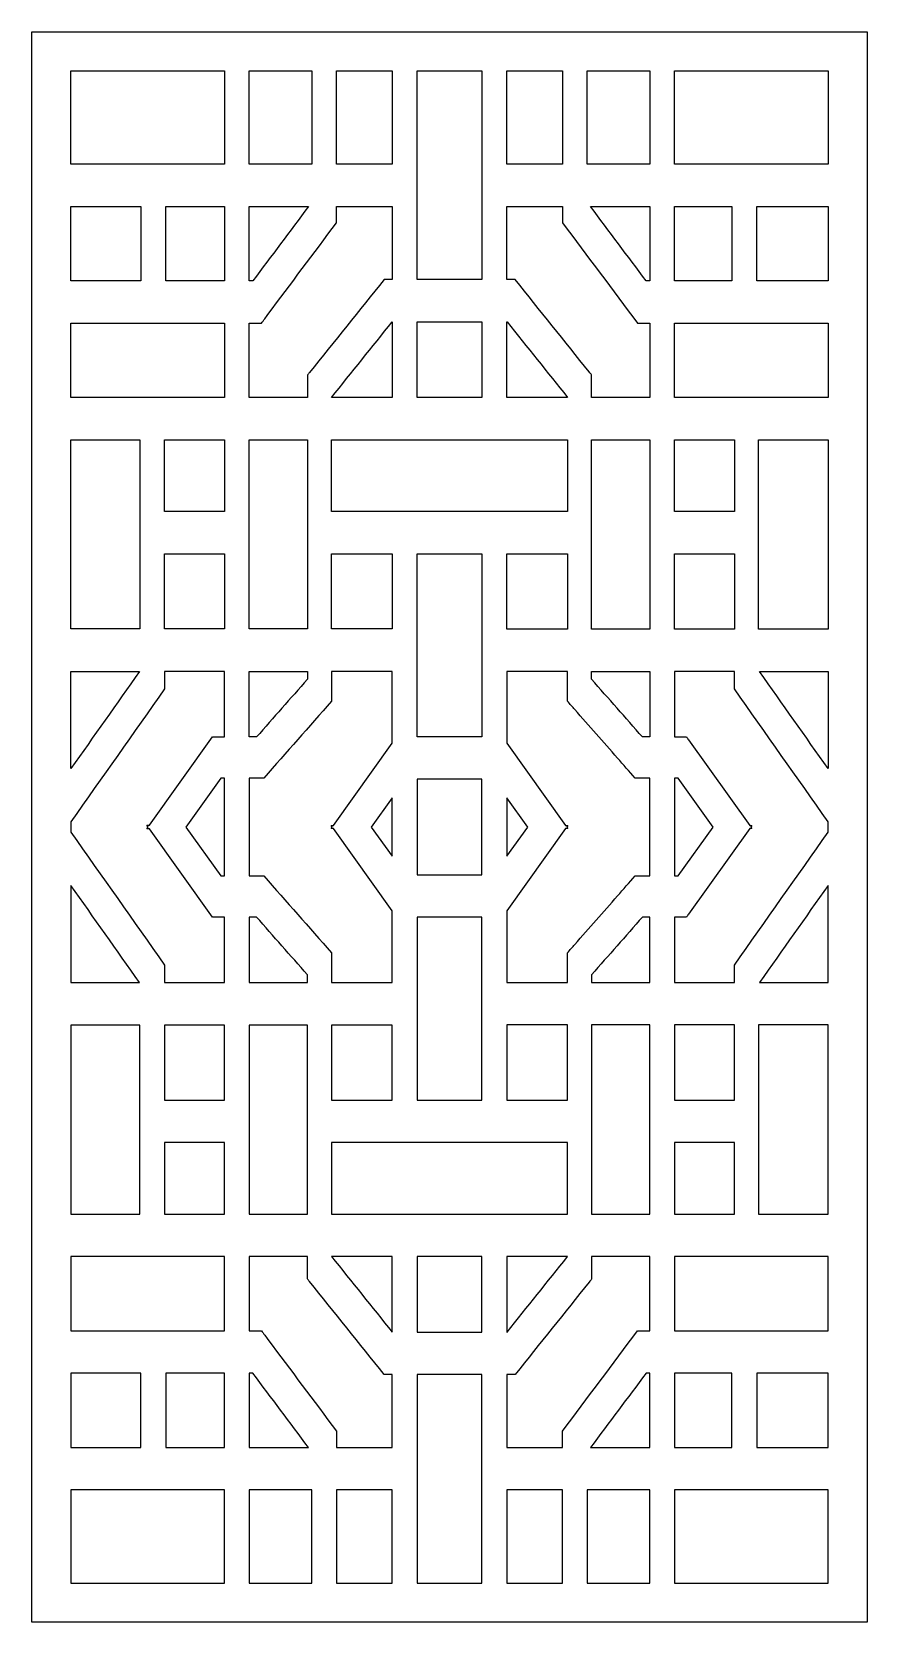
# Model space of a CAD drawing. Header units: centimetres. Extents: x 1.5 to 6.62, y -0.75 to 9.
import ezdxf

# ---------------------------------------------------------------- set-up
doc = ezdxf.new("R2010")
doc.units = ezdxf.units.CM
doc.header["$MEASUREMENT"] = 0
doc.layers.add('layer 1', color=7, linetype='Continuous')

msp = doc.modelspace()

# ---------------------------------------------------------------- linework, layer by layer
at = {"layer": 'layer 1', "color": 250}
for points, knots in [([(6.62016, 4.11537), (6.62016, 4.11537), (6.62016, 4.13556), (6.62016, 4.13556), (6.62016, 4.13556), (6.62016, 4.13556), (6.62016, 9.00077), (6.62016, 9.00077), (6.62016, 9.00077), (4.91361, 9.00077), (3.20707, 9.00077), (1.50051, 9.00077), (1.50051, 9.00077), (1.50051, 9.00077), (1.50051, 4.13556), (1.50051, 4.13556), (1.50051, 4.13556), (1.50051, 4.13556), (1.50051, 4.11537), (1.50051, 4.11537), (1.50051, 4.11537), (1.50051, 4.11537), (1.50051, -0.74983), (1.50051, -0.74983), (1.50051, -0.74983), (3.20707, -0.74983), (4.91361, -0.74983), (6.62016, -0.74983), (6.62016, -0.74983), (6.62016, -0.74983), (6.62016, 4.11537), (6.62016, 4.11537)], [0, 0, 0, 0, 0.1111111, 0.1111111, 0.1111111, 0.1111111, 0.2222222, 0.2222222, 0.2222222, 0.2222222, 0.3333333, 0.3333333, 0.3333333, 0.3333333, 0.4444444, 0.4444444, 0.4444444, 0.4444444, 0.5555556, 0.5555556, 0.5555556, 0.5555556, 0.6666667, 0.6666667, 0.6666667, 0.6666667, 0.7777778, 0.7777778, 0.7777778, 0.7777778, 1, 1, 1, 1]), ([(1.74004, 4.11537), (1.74004, 4.11537), (1.74004, 4.11594), (1.74004, 4.11594), (1.74004, 4.11594), (1.74004, 4.11594), (1.74004, 4.11601), (1.74004, 4.11601), (1.74004, 4.11601), (1.74004, 4.11601), (1.74004, 4.11658), (1.74004, 4.11658), (1.74004, 4.11658), (1.74004, 4.11658), (1.74004, 4.11668), (1.74004, 4.11668), (1.74004, 4.11668), (1.74004, 4.11668), (1.74004, 4.11724), (1.74004, 4.11724), (1.74004, 4.11724), (1.74004, 4.11724), (1.74004, 4.11731), (1.74004, 4.11731), (1.74004, 4.11731), (1.74004, 4.11731), (1.74004, 4.11788), (1.74004, 4.11788), (1.74004, 4.11788), (1.74004, 4.11788), (1.74004, 4.11798), (1.74004, 4.11798), (1.74004, 4.11798), (1.74004, 4.11798), (1.74004, 4.11855), (1.74004, 4.11855), (1.74004, 4.11855), (1.74004, 4.11855), (1.74004, 4.11862), (1.74004, 4.11862), (1.74004, 4.11862), (1.74004, 4.11862), (1.74004, 4.11919), (1.74004, 4.11919), (1.74004, 4.11919), (1.74004, 4.11919), (1.74004, 4.11928), (1.74004, 4.11928), (1.74004, 4.11928), (1.74004, 4.11928), (1.74004, 4.11985), (1.74004, 4.11985), (1.74004, 4.11985), (1.74004, 4.11985), (1.74004, 4.11992), (1.74004, 4.11992), (1.74004, 4.11992), (1.74004, 4.11992), (1.74004, 4.12049), (1.74004, 4.12049), (1.74004, 4.12049), (1.74004, 4.12049), (1.74004, 4.12059), (1.74004, 4.12059), (1.74004, 4.12059), (1.74004, 4.12059), (1.74004, 4.12115), (1.74004, 4.12115), (1.74004, 4.12115), (1.74004, 4.12115), (1.74004, 4.12123), (1.74004, 4.12123), (1.74004, 4.12123), (1.74004, 4.12123), (1.74004, 4.12179), (1.74004, 4.12179), (1.74004, 4.12179), (1.74004, 4.12179), (1.74004, 4.12189), (1.74004, 4.12189), (1.74004, 4.12189), (1.74004, 4.12189), (1.74004, 4.12246), (1.74004, 4.12246), (1.74004, 4.12246), (1.74004, 4.12246), (1.74004, 4.12253), (1.74004, 4.12253), (1.74004, 4.12253), (1.74004, 4.12253), (1.74004, 4.1231), (1.74004, 4.1231), (1.74004, 4.1231), (1.74004, 4.1231), (1.74004, 4.12319), (1.74004, 4.12319), (1.74004, 4.12319), (1.74004, 4.12319), (1.74004, 4.12376), (1.74004, 4.12376), (1.74004, 4.12376), (1.74004, 4.12376), (1.74004, 4.12383), (1.74004, 4.12383), (1.74004, 4.12383), (1.74004, 4.12383), (1.74004, 4.12443), (1.74004, 4.12443), (1.74004, 4.12443), (1.74004, 4.12443), (1.74004, 4.1245), (1.74004, 4.1245), (1.74004, 4.1245), (1.74004, 4.1245), (1.74004, 4.12509), (1.74004, 4.12509), (1.74004, 4.12509), (1.74004, 4.12509), (1.74004, 4.12516), (1.74004, 4.12516), (1.74004, 4.12516), (1.74004, 4.12516), (1.74004, 4.12573), (1.74004, 4.12573), (1.74004, 4.12573), (1.74004, 4.12573), (1.74004, 4.12583), (1.74004, 4.12583), (1.74004, 4.12583), (1.74004, 4.12583), (1.74004, 4.1264), (1.74004, 4.1264), (1.74004, 4.1264), (1.74004, 4.1264), (1.74004, 4.12647), (1.74004, 4.12647), (1.74004, 4.12647), (1.74004, 4.12647), (1.74004, 4.12704), (1.74004, 4.12704), (1.74004, 4.12704), (1.74004, 4.12704), (1.74004, 4.12713), (1.74004, 4.12713), (1.74004, 4.12713), (1.74004, 4.12713), (1.74004, 4.1277), (1.74004, 4.1277), (1.74004, 4.1277), (1.74004, 4.1277), (1.74004, 4.12777), (1.74004, 4.12777), (1.74004, 4.12777), (1.74004, 4.12777), (1.74004, 4.12834), (1.74004, 4.12834), (1.74004, 4.12834), (1.74004, 4.12834), (1.74004, 4.12844), (1.74004, 4.12844), (1.74004, 4.12844), (1.74004, 4.12844), (1.74004, 4.129), (1.74004, 4.129), (1.74004, 4.129), (1.74004, 4.129), (1.74004, 4.12908), (1.74004, 4.12908), (1.74004, 4.12908), (1.74004, 4.12908), (1.74004, 4.12965), (1.74004, 4.12965), (1.74004, 4.12965), (1.74004, 4.12965), (1.74004, 4.12974), (1.74004, 4.12974), (1.74004, 4.12974), (1.74004, 4.12974), (1.74004, 4.13032), (1.74004, 4.13032), (1.74004, 4.13032), (1.74004, 4.13032), (1.74004, 4.13038), (1.74004, 4.13038), (1.74004, 4.13038), (1.74004, 4.13038), (1.74004, 4.13096), (1.74004, 4.13096), (1.74004, 4.13096), (1.74004, 4.13096), (1.74004, 4.13104), (1.74004, 4.13104), (1.74004, 4.13104), (1.74004, 4.13104), (1.74004, 4.13162), (1.74004, 4.13162), (1.74004, 4.13162), (1.74004, 4.13162), (1.74004, 4.13168), (1.74004, 4.13168), (1.74004, 4.13168), (1.74004, 4.13168), (1.74004, 4.13226), (1.74004, 4.13226), (1.74004, 4.13226), (1.74004, 4.13226), (1.74004, 4.13235), (1.74004, 4.13235), (1.74004, 4.13235), (1.74004, 4.13235), (1.74004, 4.13293), (1.74004, 4.13293), (1.74004, 4.13293), (1.74004, 4.13293), (1.74004, 4.13299), (1.74004, 4.13299), (1.74004, 4.13299), (1.74004, 4.13299), (1.74004, 4.13356), (1.74004, 4.13356), (1.74004, 4.13356), (1.74004, 4.13356), (1.74004, 4.13365), (1.74004, 4.13365), (1.74004, 4.13365), (1.74004, 4.13365), (1.74004, 4.13423), (1.74004, 4.13423), (1.74004, 4.13423), (1.74004, 4.13423), (1.74004, 4.13429), (1.74004, 4.13429), (1.74004, 4.13429), (1.74004, 4.13429), (1.74004, 4.13489), (1.74004, 4.13489), (1.74004, 4.13489), (1.74004, 4.13489), (1.74004, 4.13496), (1.74004, 4.13496), (1.74004, 4.13496), (1.74004, 4.13496), (1.74004, 4.13556), (1.74004, 4.13556), (1.74004, 4.13556), (1.74004, 4.13556), (1.74004, 4.15723), (1.74004, 4.15723), (1.74004, 4.15723), (1.93143, 4.42875), (2.12281, 4.70028), (2.31421, 4.9718), (2.31421, 4.9718), (2.31421, 5.00734), (2.31421, 5.04285), (2.31421, 5.07837), (2.31421, 5.07837), (2.43644, 5.07837), (2.55866, 5.07837), (2.68088, 5.07837), (2.68088, 5.07837), (2.68088, 4.94479), (2.68088, 4.8112), (2.68088, 4.67762), (2.68088, 4.67762), (2.65654, 4.67762), (2.6322, 4.67762), (2.60785, 4.67762), (2.60785, 4.67762), (2.60785, 4.67762), (2.22103, 4.13616), (2.22103, 4.13616), (2.22103, 4.13616), (2.22103, 4.13616), (2.20567, 4.13627), (2.20567, 4.13627), (2.20567, 4.13627), (2.20567, 4.13627), (2.21338, 4.12546), (2.21338, 4.12546), (2.21338, 4.12546), (2.21338, 4.12546), (2.20567, 4.11466), (2.20567, 4.11466), (2.20567, 4.11466), (2.20567, 4.11466), (2.22103, 4.11476), (2.22103, 4.11476), (2.22103, 4.11476), (2.22103, 4.11476), (2.60785, 3.57331), (2.60785, 3.57331), (2.60785, 3.57331), (2.6322, 3.57331), (2.65654, 3.57331), (2.68088, 3.57331), (2.68088, 3.57331), (2.68088, 3.43973), (2.68088, 3.30614), (2.68088, 3.17256), (2.68088, 3.17256), (2.55866, 3.17256), (2.43644, 3.17256), (2.31421, 3.17256), (2.31421, 3.17256), (2.31421, 3.20808), (2.31421, 3.2436), (2.31421, 3.27913), (2.31421, 3.27913), (2.12281, 3.55065), (1.93143, 3.82218), (1.74004, 4.0937), (1.74004, 4.0937), (1.74004, 4.0937), (1.74004, 4.11537), (1.74004, 4.11537)], [0, 0, 0, 0, 0.0125, 0.0125, 0.0125, 0.0125, 0.025, 0.025, 0.025, 0.025, 0.0375, 0.0375, 0.0375, 0.0375, 0.05, 0.05, 0.05, 0.05, 0.0625, 0.0625, 0.0625, 0.0625, 0.075, 0.075, 0.075, 0.075, 0.0875, 0.0875, 0.0875, 0.0875, 0.1, 0.1, 0.1, 0.1, 0.1125, 0.1125, 0.1125, 0.1125, 0.125, 0.125, 0.125, 0.125, 0.1375, 0.1375, 0.1375, 0.1375, 0.15, 0.15, 0.15, 0.15, 0.1625, 0.1625, 0.1625, 0.1625, 0.175, 0.175, 0.175, 0.175, 0.1875, 0.1875, 0.1875, 0.1875, 0.2, 0.2, 0.2, 0.2, 0.2125, 0.2125, 0.2125, 0.2125, 0.225, 0.225, 0.225, 0.225, 0.2375, 0.2375, 0.2375, 0.2375, 0.25, 0.25, 0.25, 0.25, 0.2625, 0.2625, 0.2625, 0.2625, 0.275, 0.275, 0.275, 0.275, 0.2875, 0.2875, 0.2875, 0.2875, 0.3, 0.3, 0.3, 0.3, 0.3125, 0.3125, 0.3125, 0.3125, 0.325, 0.325, 0.325, 0.325, 0.3375, 0.3375, 0.3375, 0.3375, 0.35, 0.35, 0.35, 0.35, 0.3625, 0.3625, 0.3625, 0.3625, 0.375, 0.375, 0.375, 0.375, 0.3875, 0.3875, 0.3875, 0.3875, 0.4, 0.4, 0.4, 0.4, 0.4125, 0.4125, 0.4125, 0.4125, 0.425, 0.425, 0.425, 0.425, 0.4375, 0.4375, 0.4375, 0.4375, 0.45, 0.45, 0.45, 0.45, 0.4625, 0.4625, 0.4625, 0.4625, 0.475, 0.475, 0.475, 0.475, 0.4875, 0.4875, 0.4875, 0.4875, 0.5, 0.5, 0.5, 0.5, 0.5125, 0.5125, 0.5125, 0.5125, 0.525, 0.525, 0.525, 0.525, 0.5375, 0.5375, 0.5375, 0.5375, 0.55, 0.55, 0.55, 0.55, 0.5625, 0.5625, 0.5625, 0.5625, 0.575, 0.575, 0.575, 0.575, 0.5875, 0.5875, 0.5875, 0.5875, 0.6, 0.6, 0.6, 0.6, 0.6125, 0.6125, 0.6125, 0.6125, 0.625, 0.625, 0.625, 0.625, 0.6375, 0.6375, 0.6375, 0.6375, 0.65, 0.65, 0.65, 0.65, 0.6625, 0.6625, 0.6625, 0.6625, 0.675, 0.675, 0.675, 0.675, 0.6875, 0.6875, 0.6875, 0.6875, 0.7, 0.7, 0.7, 0.7, 0.7125, 0.7125, 0.7125, 0.7125, 0.725, 0.725, 0.725, 0.725, 0.7375, 0.7375, 0.7375, 0.7375, 0.75, 0.75, 0.75, 0.75, 0.7625, 0.7625, 0.7625, 0.7625, 0.775, 0.775, 0.775, 0.775, 0.7875, 0.7875, 0.7875, 0.7875, 0.8, 0.8, 0.8, 0.8, 0.8125, 0.8125, 0.8125, 0.8125, 0.825, 0.825, 0.825, 0.825, 0.8375, 0.8375, 0.8375, 0.8375, 0.85, 0.85, 0.85, 0.85, 0.8625, 0.8625, 0.8625, 0.8625, 0.875, 0.875, 0.875, 0.875, 0.8875, 0.8875, 0.8875, 0.8875, 0.9, 0.9, 0.9, 0.9, 0.9125, 0.9125, 0.9125, 0.9125, 0.925, 0.925, 0.925, 0.925, 0.9375, 0.9375, 0.9375, 0.9375, 0.95, 0.95, 0.95, 0.95, 0.9625, 0.9625, 0.9625, 0.9625, 0.975, 0.975, 0.975, 0.975, 1, 1, 1, 1]), ([(2.83326, 4.11537), (2.83326, 4.11537), (2.83326, 4.11616), (2.83326, 4.11616), (2.83326, 4.11616), (2.83326, 4.11616), (2.83326, 4.12021), (2.83326, 4.12021), (2.83326, 4.12021), (2.83326, 4.12021), (2.83326, 4.121), (2.83326, 4.121), (2.83326, 4.121), (2.83326, 4.121), (2.83326, 4.12506), (2.83326, 4.12506), (2.83326, 4.12506), (2.83326, 4.12506), (2.83326, 4.12585), (2.83326, 4.12585), (2.83326, 4.12585), (2.83326, 4.12585), (2.83326, 4.1299), (2.83326, 4.1299), (2.83326, 4.1299), (2.83326, 4.1299), (2.83326, 4.13069), (2.83326, 4.13069), (2.83326, 4.13069), (2.83326, 4.13069), (2.83326, 4.13477), (2.83326, 4.13477), (2.83326, 4.13477), (2.83326, 4.13477), (2.83326, 4.13556), (2.83326, 4.13556), (2.83326, 4.13556), (2.83326, 4.13556), (2.83326, 4.42578), (2.83326, 4.42578), (2.83326, 4.42578), (2.86306, 4.42578), (2.89285, 4.42578), (2.92265, 4.42578), (2.92265, 4.42578), (3.06079, 4.58262), (3.19893, 4.73946), (3.33707, 4.89628), (3.33707, 4.89628), (3.33707, 4.95698), (3.33707, 5.01768), (3.33707, 5.07837), (3.33707, 5.07837), (3.46115, 5.07837), (3.58524, 5.07837), (3.70932, 5.07837), (3.70932, 5.07837), (3.70932, 4.93204), (3.70932, 4.7857), (3.70932, 4.63937), (3.70932, 4.63937), (3.70932, 4.63937), (3.34842, 4.13418), (3.34842, 4.13418), (3.34842, 4.13418), (3.34842, 4.13418), (3.336, 4.13412), (3.336, 4.13412), (3.336, 4.13412), (3.336, 4.13412), (3.34218, 4.12546), (3.34218, 4.12546), (3.34218, 4.12546), (3.34218, 4.12546), (3.336, 4.11681), (3.336, 4.11681), (3.336, 4.11681), (3.336, 4.11681), (3.34843, 4.11672), (3.34843, 4.11672), (3.34843, 4.11672), (3.34843, 4.11672), (3.70932, 3.61156), (3.70932, 3.61156), (3.70932, 3.61156), (3.70932, 3.46523), (3.70932, 3.31889), (3.70932, 3.17256), (3.70932, 3.17256), (3.58524, 3.17256), (3.46115, 3.17256), (3.33707, 3.17256), (3.33707, 3.17256), (3.33707, 3.23325), (3.33707, 3.29395), (3.33707, 3.35465), (3.33707, 3.35465), (3.19893, 3.51148), (3.06079, 3.66831), (2.92265, 3.82515), (2.92265, 3.82515), (2.89285, 3.82515), (2.86306, 3.82515), (2.83326, 3.82515), (2.83326, 3.82515), (2.83326, 3.82515), (2.83326, 4.11537), (2.83326, 4.11537)], [0, 0, 0, 0, 0.0357143, 0.0357143, 0.0357143, 0.0357143, 0.0714286, 0.0714286, 0.0714286, 0.0714286, 0.1071429, 0.1071429, 0.1071429, 0.1071429, 0.1428571, 0.1428571, 0.1428571, 0.1428571, 0.1785714, 0.1785714, 0.1785714, 0.1785714, 0.2142857, 0.2142857, 0.2142857, 0.2142857, 0.25, 0.25, 0.25, 0.25, 0.2857143, 0.2857143, 0.2857143, 0.2857143, 0.3214286, 0.3214286, 0.3214286, 0.3214286, 0.3571429, 0.3571429, 0.3571429, 0.3571429, 0.3928571, 0.3928571, 0.3928571, 0.3928571, 0.4285714, 0.4285714, 0.4285714, 0.4285714, 0.4642857, 0.4642857, 0.4642857, 0.4642857, 0.5, 0.5, 0.5, 0.5, 0.5357143, 0.5357143, 0.5357143, 0.5357143, 0.5714286, 0.5714286, 0.5714286, 0.5714286, 0.6071429, 0.6071429, 0.6071429, 0.6071429, 0.6428571, 0.6428571, 0.6428571, 0.6428571, 0.6785714, 0.6785714, 0.6785714, 0.6785714, 0.7142857, 0.7142857, 0.7142857, 0.7142857, 0.75, 0.75, 0.75, 0.75, 0.7857143, 0.7857143, 0.7857143, 0.7857143, 0.8214286, 0.8214286, 0.8214286, 0.8214286, 0.8571429, 0.8571429, 0.8571429, 0.8571429, 0.8928571, 0.8928571, 0.8928571, 0.8928571, 0.9285714, 0.9285714, 0.9285714, 0.9285714, 1, 1, 1, 1]), ([(4.77207, 4.1165), (4.77207, 4.1165), (4.78488, 4.11652), (4.78488, 4.11652), (4.78488, 4.11652), (4.78488, 4.11652), (4.77846, 4.12546), (4.77846, 4.12546), (4.77846, 4.12546), (4.77846, 4.12546), (4.78488, 4.13441), (4.78488, 4.13441), (4.78488, 4.13441), (4.78488, 4.13441), (4.77207, 4.13441), (4.77207, 4.13441), (4.77207, 4.13441), (4.77207, 4.13441), (4.41145, 4.63925), (4.41145, 4.63925), (4.41145, 4.63925), (4.41145, 4.78562), (4.41145, 4.932), (4.41145, 5.07837), (4.41145, 5.07837), (4.5355, 5.07837), (4.65955, 5.07837), (4.78361, 5.07837), (4.78361, 5.07837), (4.78361, 5.02508), (4.78361, 4.97179), (4.78361, 4.9185), (4.78361, 4.9185), (4.78361, 4.9111), (4.78361, 4.90369), (4.78361, 4.89628), (4.78361, 4.89628), (4.79866, 4.8792), (4.81371, 4.86211), (4.82877, 4.84503), (4.82877, 4.84503), (4.91587, 4.74614), (5.00297, 4.64724), (5.09007, 4.54835), (5.09007, 4.54835), (5.12607, 4.50749), (5.16205, 4.46664), (5.19804, 4.42578), (5.19804, 4.42578), (5.22783, 4.42578), (5.25762, 4.42578), (5.28742, 4.42578), (5.28742, 4.42578), (5.28742, 4.42578), (5.28742, 4.13556), (5.28742, 4.13556), (5.28742, 4.13556), (5.28742, 4.13556), (5.28742, 4.13477), (5.28742, 4.13477), (5.28742, 4.13477), (5.28742, 4.13477), (5.28742, 4.13069), (5.28742, 4.13069), (5.28742, 4.13069), (5.28742, 4.13069), (5.28742, 4.1299), (5.28742, 4.1299), (5.28742, 4.1299), (5.28742, 4.1299), (5.28742, 4.12585), (5.28742, 4.12585), (5.28742, 4.12585), (5.28742, 4.12585), (5.28742, 4.12506), (5.28742, 4.12506), (5.28742, 4.12506), (5.28742, 4.12506), (5.28742, 4.121), (5.28742, 4.121), (5.28742, 4.121), (5.28742, 4.121), (5.28742, 4.12021), (5.28742, 4.12021), (5.28742, 4.12021), (5.28742, 4.12021), (5.28742, 4.11616), (5.28742, 4.11616), (5.28742, 4.11616), (5.28742, 4.11616), (5.28742, 4.11537), (5.28742, 4.11537), (5.28742, 4.11537), (5.28742, 4.11537), (5.28742, 3.82515), (5.28742, 3.82515), (5.28742, 3.82515), (5.25762, 3.82515), (5.22783, 3.82515), (5.19804, 3.82515), (5.19804, 3.82515), (5.16205, 3.78429), (5.12607, 3.74344), (5.09007, 3.70259), (5.09007, 3.70259), (5.00297, 3.60369), (4.91587, 3.5048), (4.82877, 3.40591), (4.82877, 3.40591), (4.81371, 3.38882), (4.79866, 3.37173), (4.78361, 3.35465), (4.78361, 3.35465), (4.78361, 3.34724), (4.78361, 3.33983), (4.78361, 3.33243), (4.78361, 3.33243), (4.78361, 3.27914), (4.78361, 3.22585), (4.78361, 3.17256), (4.78361, 3.17256), (4.65955, 3.17256), (4.5355, 3.17256), (4.41145, 3.17256), (4.41145, 3.17256), (4.41145, 3.31893), (4.41145, 3.46531), (4.41145, 3.61168), (4.41145, 3.61168), (4.41145, 3.61168), (4.77207, 4.1165), (4.77207, 4.1165)], [0, 0, 0, 0, 0.0294118, 0.0294118, 0.0294118, 0.0294118, 0.0588235, 0.0588235, 0.0588235, 0.0588235, 0.0882353, 0.0882353, 0.0882353, 0.0882353, 0.1176471, 0.1176471, 0.1176471, 0.1176471, 0.1470588, 0.1470588, 0.1470588, 0.1470588, 0.1764706, 0.1764706, 0.1764706, 0.1764706, 0.2058824, 0.2058824, 0.2058824, 0.2058824, 0.2352941, 0.2352941, 0.2352941, 0.2352941, 0.2647059, 0.2647059, 0.2647059, 0.2647059, 0.2941176, 0.2941176, 0.2941176, 0.2941176, 0.3235294, 0.3235294, 0.3235294, 0.3235294, 0.3529412, 0.3529412, 0.3529412, 0.3529412, 0.3823529, 0.3823529, 0.3823529, 0.3823529, 0.4117647, 0.4117647, 0.4117647, 0.4117647, 0.4411765, 0.4411765, 0.4411765, 0.4411765, 0.4705882, 0.4705882, 0.4705882, 0.4705882, 0.5, 0.5, 0.5, 0.5, 0.5294118, 0.5294118, 0.5294118, 0.5294118, 0.5588235, 0.5588235, 0.5588235, 0.5588235, 0.5882353, 0.5882353, 0.5882353, 0.5882353, 0.6176471, 0.6176471, 0.6176471, 0.6176471, 0.6470588, 0.6470588, 0.6470588, 0.6470588, 0.6764706, 0.6764706, 0.6764706, 0.6764706, 0.7058824, 0.7058824, 0.7058824, 0.7058824, 0.7352941, 0.7352941, 0.7352941, 0.7352941, 0.7647059, 0.7647059, 0.7647059, 0.7647059, 0.7941176, 0.7941176, 0.7941176, 0.7941176, 0.8235294, 0.8235294, 0.8235294, 0.8235294, 0.8529412, 0.8529412, 0.8529412, 0.8529412, 0.8823529, 0.8823529, 0.8823529, 0.8823529, 0.9117647, 0.9117647, 0.9117647, 0.9117647, 0.9411765, 0.9411765, 0.9411765, 0.9411765, 1, 1, 1, 1]), ([(5.90051, 4.116), (5.90051, 4.116), (5.91398, 4.1161), (5.91398, 4.1161), (5.91398, 4.1161), (5.91398, 4.1161), (5.90726, 4.12546), (5.90726, 4.12546), (5.90726, 4.12546), (5.90726, 4.12546), (5.91398, 4.13483), (5.91398, 4.13483), (5.91398, 4.13483), (5.91398, 4.13483), (5.90052, 4.1349), (5.90052, 4.1349), (5.90052, 4.1349), (5.90052, 4.1349), (5.52502, 4.66055), (5.52502, 4.66055), (5.52502, 4.66055), (5.52096, 4.66624), (5.5169, 4.67193), (5.51283, 4.67762), (5.51283, 4.67762), (5.48848, 4.67762), (5.46414, 4.67762), (5.43979, 4.67762), (5.43979, 4.67762), (5.43979, 4.8112), (5.43979, 4.94479), (5.43979, 5.07837), (5.43979, 5.07837), (5.56202, 5.07837), (5.68425, 5.07837), (5.80647, 5.07837), (5.80647, 5.07837), (5.80647, 5.04285), (5.80647, 5.00734), (5.80647, 4.9718), (5.80647, 4.9718), (5.99786, 4.70028), (6.18925, 4.42875), (6.38065, 4.15723), (6.38065, 4.15723), (6.38065, 4.15723), (6.38065, 4.13556), (6.38065, 4.13556), (6.38065, 4.13556), (6.38065, 4.13556), (6.38065, 4.13496), (6.38065, 4.13496), (6.38065, 4.13496), (6.38065, 4.13496), (6.38065, 4.13489), (6.38065, 4.13489), (6.38065, 4.13489), (6.38065, 4.13489), (6.38065, 4.13429), (6.38065, 4.13429), (6.38065, 4.13429), (6.38065, 4.13429), (6.38065, 4.13423), (6.38065, 4.13423), (6.38065, 4.13423), (6.38065, 4.13423), (6.38065, 4.13365), (6.38065, 4.13365), (6.38065, 4.13365), (6.38065, 4.13365), (6.38065, 4.13356), (6.38065, 4.13356), (6.38065, 4.13356), (6.38065, 4.13356), (6.38065, 4.13299), (6.38065, 4.13299), (6.38065, 4.13299), (6.38065, 4.13299), (6.38065, 4.13293), (6.38065, 4.13293), (6.38065, 4.13293), (6.38065, 4.13293), (6.38065, 4.13235), (6.38065, 4.13235), (6.38065, 4.13235), (6.38065, 4.13235), (6.38065, 4.13226), (6.38065, 4.13226), (6.38065, 4.13226), (6.38065, 4.13226), (6.38065, 4.13168), (6.38065, 4.13168), (6.38065, 4.13168), (6.38065, 4.13168), (6.38065, 4.13162), (6.38065, 4.13162), (6.38065, 4.13162), (6.38065, 4.13162), (6.38065, 4.13104), (6.38065, 4.13104), (6.38065, 4.13104), (6.38065, 4.13104), (6.38065, 4.13096), (6.38065, 4.13096), (6.38065, 4.13096), (6.38065, 4.13096), (6.38065, 4.13038), (6.38065, 4.13038), (6.38065, 4.13038), (6.38065, 4.13038), (6.38065, 4.13032), (6.38065, 4.13032), (6.38065, 4.13032), (6.38065, 4.13032), (6.38065, 4.12974), (6.38065, 4.12974), (6.38065, 4.12974), (6.38065, 4.12974), (6.38065, 4.12965), (6.38065, 4.12965), (6.38065, 4.12965), (6.38065, 4.12965), (6.38065, 4.12908), (6.38065, 4.12908), (6.38065, 4.12908), (6.38065, 4.12908), (6.38065, 4.129), (6.38065, 4.129), (6.38065, 4.129), (6.38065, 4.129), (6.38065, 4.12844), (6.38065, 4.12844), (6.38065, 4.12844), (6.38065, 4.12844), (6.38065, 4.12834), (6.38065, 4.12834), (6.38065, 4.12834), (6.38065, 4.12834), (6.38065, 4.12777), (6.38065, 4.12777), (6.38065, 4.12777), (6.38065, 4.12777), (6.38065, 4.1277), (6.38065, 4.1277), (6.38065, 4.1277), (6.38065, 4.1277), (6.38065, 4.12713), (6.38065, 4.12713), (6.38065, 4.12713), (6.38065, 4.12713), (6.38065, 4.12704), (6.38065, 4.12704), (6.38065, 4.12704), (6.38065, 4.12704), (6.38065, 4.12647), (6.38065, 4.12647), (6.38065, 4.12647), (6.38065, 4.12647), (6.38065, 4.1264), (6.38065, 4.1264), (6.38065, 4.1264), (6.38065, 4.1264), (6.38065, 4.12583), (6.38065, 4.12583), (6.38065, 4.12583), (6.38065, 4.12583), (6.38065, 4.12573), (6.38065, 4.12573), (6.38065, 4.12573), (6.38065, 4.12573), (6.38065, 4.12516), (6.38065, 4.12516), (6.38065, 4.12516), (6.38065, 4.12516), (6.38065, 4.12509), (6.38065, 4.12509), (6.38065, 4.12509), (6.38065, 4.12509), (6.38065, 4.1245), (6.38065, 4.1245), (6.38065, 4.1245), (6.38065, 4.1245), (6.38065, 4.12443), (6.38065, 4.12443), (6.38065, 4.12443), (6.38065, 4.12443), (6.38065, 4.12383), (6.38065, 4.12383), (6.38065, 4.12383), (6.38065, 4.12383), (6.38065, 4.12376), (6.38065, 4.12376), (6.38065, 4.12376), (6.38065, 4.12376), (6.38065, 4.12319), (6.38065, 4.12319), (6.38065, 4.12319), (6.38065, 4.12319), (6.38065, 4.1231), (6.38065, 4.1231), (6.38065, 4.1231), (6.38065, 4.1231), (6.38065, 4.12253), (6.38065, 4.12253), (6.38065, 4.12253), (6.38065, 4.12253), (6.38065, 4.12246), (6.38065, 4.12246), (6.38065, 4.12246), (6.38065, 4.12246), (6.38065, 4.12189), (6.38065, 4.12189), (6.38065, 4.12189), (6.38065, 4.12189), (6.38065, 4.12179), (6.38065, 4.12179), (6.38065, 4.12179), (6.38065, 4.12179), (6.38065, 4.12123), (6.38065, 4.12123), (6.38065, 4.12123), (6.38065, 4.12123), (6.38065, 4.12115), (6.38065, 4.12115), (6.38065, 4.12115), (6.38065, 4.12115), (6.38065, 4.12059), (6.38065, 4.12059), (6.38065, 4.12059), (6.38065, 4.12059), (6.38065, 4.12049), (6.38065, 4.12049), (6.38065, 4.12049), (6.38065, 4.12049), (6.38065, 4.11992), (6.38065, 4.11992), (6.38065, 4.11992), (6.38065, 4.11992), (6.38065, 4.11985), (6.38065, 4.11985), (6.38065, 4.11985), (6.38065, 4.11985), (6.38065, 4.11928), (6.38065, 4.11928), (6.38065, 4.11928), (6.38065, 4.11928), (6.38065, 4.11919), (6.38065, 4.11919), (6.38065, 4.11919), (6.38065, 4.11919), (6.38065, 4.11862), (6.38065, 4.11862), (6.38065, 4.11862), (6.38065, 4.11862), (6.38065, 4.11855), (6.38065, 4.11855), (6.38065, 4.11855), (6.38065, 4.11855), (6.38065, 4.11798), (6.38065, 4.11798), (6.38065, 4.11798), (6.38065, 4.11798), (6.38065, 4.11788), (6.38065, 4.11788), (6.38065, 4.11788), (6.38065, 4.11788), (6.38065, 4.11731), (6.38065, 4.11731), (6.38065, 4.11731), (6.38065, 4.11731), (6.38065, 4.11724), (6.38065, 4.11724), (6.38065, 4.11724), (6.38065, 4.11724), (6.38065, 4.11668), (6.38065, 4.11668), (6.38065, 4.11668), (6.38065, 4.11668), (6.38065, 4.11658), (6.38065, 4.11658), (6.38065, 4.11658), (6.38065, 4.11658), (6.38065, 4.11601), (6.38065, 4.11601), (6.38065, 4.11601), (6.38065, 4.11601), (6.38065, 4.11594), (6.38065, 4.11594), (6.38065, 4.11594), (6.38065, 4.11594), (6.38065, 4.11537), (6.38065, 4.11537), (6.38065, 4.11537), (6.38065, 4.11537), (6.38065, 4.0937), (6.38065, 4.0937), (6.38065, 4.0937), (6.18925, 3.82218), (5.99786, 3.55065), (5.80647, 3.27913), (5.80647, 3.27913), (5.80647, 3.2436), (5.80647, 3.20808), (5.80647, 3.17256), (5.80647, 3.17256), (5.68425, 3.17256), (5.56202, 3.17256), (5.43979, 3.17256), (5.43979, 3.17256), (5.43979, 3.30614), (5.43979, 3.43973), (5.43979, 3.57331), (5.43979, 3.57331), (5.46414, 3.57331), (5.48848, 3.57331), (5.51283, 3.57331), (5.51283, 3.57331), (5.5169, 3.579), (5.52096, 3.5847), (5.52502, 3.59038), (5.52502, 3.59038), (5.52502, 3.59038), (5.90051, 4.116), (5.90051, 4.116)], [0, 0, 0, 0, 0.0121951, 0.0121951, 0.0121951, 0.0121951, 0.0243902, 0.0243902, 0.0243902, 0.0243902, 0.0365854, 0.0365854, 0.0365854, 0.0365854, 0.0487805, 0.0487805, 0.0487805, 0.0487805, 0.0609756, 0.0609756, 0.0609756, 0.0609756, 0.0731707, 0.0731707, 0.0731707, 0.0731707, 0.0853659, 0.0853659, 0.0853659, 0.0853659, 0.097561, 0.097561, 0.097561, 0.097561, 0.1097561, 0.1097561, 0.1097561, 0.1097561, 0.1219512, 0.1219512, 0.1219512, 0.1219512, 0.1341463, 0.1341463, 0.1341463, 0.1341463, 0.1463415, 0.1463415, 0.1463415, 0.1463415, 0.1585366, 0.1585366, 0.1585366, 0.1585366, 0.1707317, 0.1707317, 0.1707317, 0.1707317, 0.1829268, 0.1829268, 0.1829268, 0.1829268, 0.195122, 0.195122, 0.195122, 0.195122, 0.2073171, 0.2073171, 0.2073171, 0.2073171, 0.2195122, 0.2195122, 0.2195122, 0.2195122, 0.2317073, 0.2317073, 0.2317073, 0.2317073, 0.2439024, 0.2439024, 0.2439024, 0.2439024, 0.2560976, 0.2560976, 0.2560976, 0.2560976, 0.2682927, 0.2682927, 0.2682927, 0.2682927, 0.2804878, 0.2804878, 0.2804878, 0.2804878, 0.2926829, 0.2926829, 0.2926829, 0.2926829, 0.304878, 0.304878, 0.304878, 0.304878, 0.3170732, 0.3170732, 0.3170732, 0.3170732, 0.3292683, 0.3292683, 0.3292683, 0.3292683, 0.3414634, 0.3414634, 0.3414634, 0.3414634, 0.3536585, 0.3536585, 0.3536585, 0.3536585, 0.3658537, 0.3658537, 0.3658537, 0.3658537, 0.3780488, 0.3780488, 0.3780488, 0.3780488, 0.3902439, 0.3902439, 0.3902439, 0.3902439, 0.402439, 0.402439, 0.402439, 0.402439, 0.4146341, 0.4146341, 0.4146341, 0.4146341, 0.4268293, 0.4268293, 0.4268293, 0.4268293, 0.4390244, 0.4390244, 0.4390244, 0.4390244, 0.4512195, 0.4512195, 0.4512195, 0.4512195, 0.4634146, 0.4634146, 0.4634146, 0.4634146, 0.4756098, 0.4756098, 0.4756098, 0.4756098, 0.4878049, 0.4878049, 0.4878049, 0.4878049, 0.5, 0.5, 0.5, 0.5, 0.5121951, 0.5121951, 0.5121951, 0.5121951, 0.5243902, 0.5243902, 0.5243902, 0.5243902, 0.5365854, 0.5365854, 0.5365854, 0.5365854, 0.5487805, 0.5487805, 0.5487805, 0.5487805, 0.5609756, 0.5609756, 0.5609756, 0.5609756, 0.5731707, 0.5731707, 0.5731707, 0.5731707, 0.5853659, 0.5853659, 0.5853659, 0.5853659, 0.597561, 0.597561, 0.597561, 0.597561, 0.6097561, 0.6097561, 0.6097561, 0.6097561, 0.6219512, 0.6219512, 0.6219512, 0.6219512, 0.6341463, 0.6341463, 0.6341463, 0.6341463, 0.6463415, 0.6463415, 0.6463415, 0.6463415, 0.6585366, 0.6585366, 0.6585366, 0.6585366, 0.6707317, 0.6707317, 0.6707317, 0.6707317, 0.6829268, 0.6829268, 0.6829268, 0.6829268, 0.695122, 0.695122, 0.695122, 0.695122, 0.7073171, 0.7073171, 0.7073171, 0.7073171, 0.7195122, 0.7195122, 0.7195122, 0.7195122, 0.7317073, 0.7317073, 0.7317073, 0.7317073, 0.7439024, 0.7439024, 0.7439024, 0.7439024, 0.7560976, 0.7560976, 0.7560976, 0.7560976, 0.7682927, 0.7682927, 0.7682927, 0.7682927, 0.7804878, 0.7804878, 0.7804878, 0.7804878, 0.7926829, 0.7926829, 0.7926829, 0.7926829, 0.804878, 0.804878, 0.804878, 0.804878, 0.8170732, 0.8170732, 0.8170732, 0.8170732, 0.8292683, 0.8292683, 0.8292683, 0.8292683, 0.8414634, 0.8414634, 0.8414634, 0.8414634, 0.8536585, 0.8536585, 0.8536585, 0.8536585, 0.8658537, 0.8658537, 0.8658537, 0.8658537, 0.8780488, 0.8780488, 0.8780488, 0.8780488, 0.8902439, 0.8902439, 0.8902439, 0.8902439, 0.902439, 0.902439, 0.902439, 0.902439, 0.9146341, 0.9146341, 0.9146341, 0.9146341, 0.9268293, 0.9268293, 0.9268293, 0.9268293, 0.9390244, 0.9390244, 0.9390244, 0.9390244, 0.9512195, 0.9512195, 0.9512195, 0.9512195, 0.9634146, 0.9634146, 0.9634146, 0.9634146, 0.9756098, 0.9756098, 0.9756098, 0.9756098, 1, 1, 1, 1]), ([(2.44503, 4.12546), (2.44503, 4.12546), (2.65959, 4.42578), (2.65959, 4.42578), (2.65959, 4.42578), (2.6667, 4.42578), (2.67378, 4.42578), (2.68088, 4.42578), (2.68088, 4.42578), (2.68088, 4.42578), (2.68088, 4.13556), (2.68088, 4.13556), (2.68088, 4.13556), (2.68088, 4.13556), (2.68088, 4.13477), (2.68088, 4.13477), (2.68088, 4.13477), (2.68088, 4.13477), (2.68088, 4.13069), (2.68088, 4.13069), (2.68088, 4.13069), (2.68088, 4.13069), (2.68088, 4.1299), (2.68088, 4.1299), (2.68088, 4.1299), (2.68088, 4.1299), (2.68088, 4.12585), (2.68088, 4.12585), (2.68088, 4.12585), (2.68088, 4.12585), (2.68088, 4.12506), (2.68088, 4.12506), (2.68088, 4.12506), (2.68088, 4.12506), (2.68088, 4.121), (2.68088, 4.121), (2.68088, 4.121), (2.68088, 4.121), (2.68088, 4.12021), (2.68088, 4.12021), (2.68088, 4.12021), (2.68088, 4.12021), (2.68088, 4.11616), (2.68088, 4.11616), (2.68088, 4.11616), (2.68088, 4.11616), (2.68088, 4.11537), (2.68088, 4.11537), (2.68088, 4.11537), (2.68088, 4.11537), (2.68088, 3.82515), (2.68088, 3.82515), (2.68088, 3.82515), (2.67378, 3.82515), (2.6667, 3.82515), (2.65959, 3.82515), (2.65959, 3.82515), (2.65959, 3.82515), (2.44503, 4.12546), (2.44503, 4.12546)], [0, 0, 0, 0, 0.0625, 0.0625, 0.0625, 0.0625, 0.125, 0.125, 0.125, 0.125, 0.1875, 0.1875, 0.1875, 0.1875, 0.25, 0.25, 0.25, 0.25, 0.3125, 0.3125, 0.3125, 0.3125, 0.375, 0.375, 0.375, 0.375, 0.4375, 0.4375, 0.4375, 0.4375, 0.5, 0.5, 0.5, 0.5, 0.5625, 0.5625, 0.5625, 0.5625, 0.625, 0.625, 0.625, 0.625, 0.6875, 0.6875, 0.6875, 0.6875, 0.75, 0.75, 0.75, 0.75, 0.8125, 0.8125, 0.8125, 0.8125, 0.875, 0.875, 0.875, 0.875, 1, 1, 1, 1]), ([(3.86171, 4.11537), (3.86171, 4.11537), (3.86171, 4.11666), (3.86171, 4.11666), (3.86171, 4.11666), (3.86171, 4.11666), (3.86171, 4.12008), (3.86171, 4.12008), (3.86171, 4.12008), (3.86171, 4.12008), (3.86171, 4.12137), (3.86171, 4.12137), (3.86171, 4.12137), (3.86171, 4.12137), (3.86171, 4.12482), (3.86171, 4.12482), (3.86171, 4.12482), (3.86171, 4.12482), (3.86171, 4.1261), (3.86171, 4.1261), (3.86171, 4.1261), (3.86171, 4.1261), (3.86171, 4.12953), (3.86171, 4.12953), (3.86171, 4.12953), (3.86171, 4.12953), (3.86171, 4.13082), (3.86171, 4.13082), (3.86171, 4.13082), (3.86171, 4.13082), (3.86171, 4.13426), (3.86171, 4.13426), (3.86171, 4.13426), (3.86171, 4.13426), (3.86171, 4.13556), (3.86171, 4.13556), (3.86171, 4.13556), (3.86171, 4.13556), (3.86171, 4.4178), (3.86171, 4.4178), (3.86171, 4.4178), (3.99416, 4.4178), (4.12661, 4.4178), (4.25906, 4.4178), (4.25906, 4.4178), (4.25906, 4.4178), (4.25906, 4.13556), (4.25906, 4.13556), (4.25906, 4.13556), (4.25906, 4.13556), (4.25906, 4.13426), (4.25906, 4.13426), (4.25906, 4.13426), (4.25906, 4.13426), (4.25906, 4.13082), (4.25906, 4.13082), (4.25906, 4.13082), (4.25906, 4.13082), (4.25906, 4.12953), (4.25906, 4.12953), (4.25906, 4.12953), (4.25906, 4.12953), (4.25906, 4.1261), (4.25906, 4.1261), (4.25906, 4.1261), (4.25906, 4.1261), (4.25906, 4.12482), (4.25906, 4.12482), (4.25906, 4.12482), (4.25906, 4.12482), (4.25906, 4.12137), (4.25906, 4.12137), (4.25906, 4.12137), (4.25906, 4.12137), (4.25906, 4.12008), (4.25906, 4.12008), (4.25906, 4.12008), (4.25906, 4.12008), (4.25906, 4.11666), (4.25906, 4.11666), (4.25906, 4.11666), (4.25906, 4.11666), (4.25906, 4.11537), (4.25906, 4.11537), (4.25906, 4.11537), (4.25906, 4.11537), (4.25906, 3.83313), (4.25906, 3.83313), (4.25906, 3.83313), (4.12661, 3.83313), (3.99416, 3.83313), (3.86171, 3.83313), (3.86171, 3.83313), (3.86171, 3.83313), (3.86171, 4.11537), (3.86171, 4.11537)], [0, 0, 0, 0, 0.04, 0.04, 0.04, 0.04, 0.08, 0.08, 0.08, 0.08, 0.12, 0.12, 0.12, 0.12, 0.16, 0.16, 0.16, 0.16, 0.2, 0.2, 0.2, 0.2, 0.24, 0.24, 0.24, 0.24, 0.28, 0.28, 0.28, 0.28, 0.32, 0.32, 0.32, 0.32, 0.36, 0.36, 0.36, 0.36, 0.4, 0.4, 0.4, 0.4, 0.44, 0.44, 0.44, 0.44, 0.48, 0.48, 0.48, 0.48, 0.52, 0.52, 0.52, 0.52, 0.56, 0.56, 0.56, 0.56, 0.6, 0.6, 0.6, 0.6, 0.64, 0.64, 0.64, 0.64, 0.68, 0.68, 0.68, 0.68, 0.72, 0.72, 0.72, 0.72, 0.76, 0.76, 0.76, 0.76, 0.8, 0.8, 0.8, 0.8, 0.84, 0.84, 0.84, 0.84, 0.88, 0.88, 0.88, 0.88, 0.92, 0.92, 0.92, 0.92, 1, 1, 1, 1]), ([(5.43979, 4.11537), (5.43979, 4.11537), (5.43979, 4.11616), (5.43979, 4.11616), (5.43979, 4.11616), (5.43979, 4.11616), (5.43979, 4.12021), (5.43979, 4.12021), (5.43979, 4.12021), (5.43979, 4.12021), (5.43979, 4.121), (5.43979, 4.121), (5.43979, 4.121), (5.43979, 4.121), (5.43979, 4.12506), (5.43979, 4.12506), (5.43979, 4.12506), (5.43979, 4.12506), (5.43979, 4.12585), (5.43979, 4.12585), (5.43979, 4.12585), (5.43979, 4.12585), (5.43979, 4.1299), (5.43979, 4.1299), (5.43979, 4.1299), (5.43979, 4.1299), (5.43979, 4.13069), (5.43979, 4.13069), (5.43979, 4.13069), (5.43979, 4.13069), (5.43979, 4.13477), (5.43979, 4.13477), (5.43979, 4.13477), (5.43979, 4.13477), (5.43979, 4.13556), (5.43979, 4.13556), (5.43979, 4.13556), (5.43979, 4.13556), (5.43979, 4.42578), (5.43979, 4.42578), (5.43979, 4.42578), (5.4469, 4.42578), (5.45398, 4.42578), (5.46108, 4.42578), (5.46108, 4.42578), (5.46108, 4.42578), (5.67563, 4.12546), (5.67563, 4.12546), (5.67563, 4.12546), (5.67563, 4.12546), (5.46108, 3.82515), (5.46108, 3.82515), (5.46108, 3.82515), (5.45398, 3.82515), (5.4469, 3.82515), (5.43979, 3.82515), (5.43979, 3.82515), (5.43979, 3.82515), (5.43979, 4.11537), (5.43979, 4.11537)], [0, 0, 0, 0, 0.0625, 0.0625, 0.0625, 0.0625, 0.125, 0.125, 0.125, 0.125, 0.1875, 0.1875, 0.1875, 0.1875, 0.25, 0.25, 0.25, 0.25, 0.3125, 0.3125, 0.3125, 0.3125, 0.375, 0.375, 0.375, 0.375, 0.4375, 0.4375, 0.4375, 0.4375, 0.5, 0.5, 0.5, 0.5, 0.5625, 0.5625, 0.5625, 0.5625, 0.625, 0.625, 0.625, 0.625, 0.6875, 0.6875, 0.6875, 0.6875, 0.75, 0.75, 0.75, 0.75, 0.8125, 0.8125, 0.8125, 0.8125, 0.875, 0.875, 0.875, 0.875, 1, 1, 1, 1]), ([(3.58118, 4.12546), (3.58118, 4.12546), (3.70932, 4.30482), (3.70932, 4.30482), (3.70932, 4.30482), (3.70932, 4.30482), (3.70932, 4.13556), (3.70932, 4.13556), (3.70932, 4.13556), (3.70932, 4.13556), (3.70932, 4.13311), (3.70932, 4.13311), (3.70932, 4.13311), (3.70932, 4.13311), (3.70932, 4.13258), (3.70932, 4.13258), (3.70932, 4.13258), (3.70932, 4.13258), (3.70932, 4.13016), (3.70932, 4.13016), (3.70932, 4.13016), (3.70932, 4.13016), (3.70932, 4.12963), (3.70932, 4.12963), (3.70932, 4.12963), (3.70932, 4.12963), (3.70932, 4.1272), (3.70932, 4.1272), (3.70932, 4.1272), (3.70932, 4.1272), (3.70932, 4.12667), (3.70932, 4.12667), (3.70932, 4.12667), (3.70932, 4.12667), (3.70932, 4.12423), (3.70932, 4.12423), (3.70932, 4.12423), (3.70932, 4.12423), (3.70932, 4.12372), (3.70932, 4.12372), (3.70932, 4.12372), (3.70932, 4.12372), (3.70932, 4.12128), (3.70932, 4.12128), (3.70932, 4.12128), (3.70932, 4.12128), (3.70932, 4.12075), (3.70932, 4.12075), (3.70932, 4.12075), (3.70932, 4.12075), (3.70932, 4.11833), (3.70932, 4.11833), (3.70932, 4.11833), (3.70932, 4.11833), (3.70932, 4.11779), (3.70932, 4.11779), (3.70932, 4.11779), (3.70932, 4.11779), (3.70932, 4.11537), (3.70932, 4.11537), (3.70932, 4.11537), (3.70932, 4.11537), (3.70932, 3.94611), (3.70932, 3.94611), (3.70932, 3.94611), (3.70932, 3.94611), (3.58118, 4.12546), (3.58118, 4.12546)], [0, 0, 0, 0, 0.0555556, 0.0555556, 0.0555556, 0.0555556, 0.1111111, 0.1111111, 0.1111111, 0.1111111, 0.1666667, 0.1666667, 0.1666667, 0.1666667, 0.2222222, 0.2222222, 0.2222222, 0.2222222, 0.2777778, 0.2777778, 0.2777778, 0.2777778, 0.3333333, 0.3333333, 0.3333333, 0.3333333, 0.3888889, 0.3888889, 0.3888889, 0.3888889, 0.4444444, 0.4444444, 0.4444444, 0.4444444, 0.5, 0.5, 0.5, 0.5, 0.5555556, 0.5555556, 0.5555556, 0.5555556, 0.6111111, 0.6111111, 0.6111111, 0.6111111, 0.6666667, 0.6666667, 0.6666667, 0.6666667, 0.7222222, 0.7222222, 0.7222222, 0.7222222, 0.7777778, 0.7777778, 0.7777778, 0.7777778, 0.8333333, 0.8333333, 0.8333333, 0.8333333, 0.8888889, 0.8888889, 0.8888889, 0.8888889, 1, 1, 1, 1]), ([(4.41145, 4.11537), (4.41145, 4.11537), (4.41145, 4.1178), (4.41145, 4.1178), (4.41145, 4.1178), (4.41145, 4.1178), (4.41145, 4.11833), (4.41145, 4.11833), (4.41145, 4.11833), (4.41145, 4.11833), (4.41145, 4.12076), (4.41145, 4.12076), (4.41145, 4.12076), (4.41145, 4.12076), (4.41145, 4.12128), (4.41145, 4.12128), (4.41145, 4.12128), (4.41145, 4.12128), (4.41145, 4.12372), (4.41145, 4.12372), (4.41145, 4.12372), (4.41145, 4.12372), (4.41145, 4.12423), (4.41145, 4.12423), (4.41145, 4.12423), (4.41145, 4.12423), (4.41145, 4.12667), (4.41145, 4.12667), (4.41145, 4.12667), (4.41145, 4.12667), (4.41145, 4.12719), (4.41145, 4.12719), (4.41145, 4.12719), (4.41145, 4.12719), (4.41145, 4.12963), (4.41145, 4.12963), (4.41145, 4.12963), (4.41145, 4.12963), (4.41145, 4.13014), (4.41145, 4.13014), (4.41145, 4.13014), (4.41145, 4.13014), (4.41145, 4.13258), (4.41145, 4.13258), (4.41145, 4.13258), (4.41145, 4.13258), (4.41145, 4.13309), (4.41145, 4.13309), (4.41145, 4.13309), (4.41145, 4.13309), (4.41145, 4.13556), (4.41145, 4.13556), (4.41145, 4.13556), (4.41145, 4.13556), (4.41145, 4.3047), (4.41145, 4.3047), (4.41145, 4.3047), (4.41145, 4.3047), (4.53948, 4.12545), (4.53948, 4.12545), (4.53948, 4.12545), (4.53948, 4.12545), (4.41145, 3.94623), (4.41145, 3.94623), (4.41145, 3.94623), (4.41145, 3.94623), (4.41145, 4.11537), (4.41145, 4.11537)], [0, 0, 0, 0, 0.0555556, 0.0555556, 0.0555556, 0.0555556, 0.1111111, 0.1111111, 0.1111111, 0.1111111, 0.1666667, 0.1666667, 0.1666667, 0.1666667, 0.2222222, 0.2222222, 0.2222222, 0.2222222, 0.2777778, 0.2777778, 0.2777778, 0.2777778, 0.3333333, 0.3333333, 0.3333333, 0.3333333, 0.3888889, 0.3888889, 0.3888889, 0.3888889, 0.4444444, 0.4444444, 0.4444444, 0.4444444, 0.5, 0.5, 0.5, 0.5, 0.5555556, 0.5555556, 0.5555556, 0.5555556, 0.6111111, 0.6111111, 0.6111111, 0.6111111, 0.6666667, 0.6666667, 0.6666667, 0.6666667, 0.7222222, 0.7222222, 0.7222222, 0.7222222, 0.7777778, 0.7777778, 0.7777778, 0.7777778, 0.8333333, 0.8333333, 0.8333333, 0.8333333, 0.8888889, 0.8888889, 0.8888889, 0.8888889, 1, 1, 1, 1])]:
    msp.add_open_spline(points, degree=3, knots=knots, dxfattribs=at)
at = {"layer": 'layer 1', "color": 7}
for points, knots in [([(2.68088, 8.76124), (2.36727, 8.76124), (2.05365, 8.76124), (1.74004, 8.76124), (1.74004, 8.76124), (1.74004, 8.57053), (1.74004, 8.37982), (1.74004, 8.18911), (1.74004, 8.18911), (2.05365, 8.18911), (2.36727, 8.18911), (2.68088, 8.18911), (2.68088, 8.18911), (2.68088, 8.37982), (2.68088, 8.57053), (2.68088, 8.76124)], [0, 0, 0, 0, 0.2, 0.2, 0.2, 0.2, 0.4, 0.4, 0.4, 0.4, 0.6, 0.6, 0.6, 0.6, 1, 1, 1, 1]), ([(3.21562, 8.76124), (3.08817, 8.76124), (2.96072, 8.76124), (2.83326, 8.76124), (2.83326, 8.76124), (2.83326, 8.57053), (2.83326, 8.37982), (2.83326, 8.18911), (2.83326, 8.18911), (2.96072, 8.18911), (3.08817, 8.18911), (3.21562, 8.18911), (3.21562, 8.18911), (3.21562, 8.37982), (3.21562, 8.57053), (3.21562, 8.76124)], [0, 0, 0, 0, 0.2, 0.2, 0.2, 0.2, 0.4, 0.4, 0.4, 0.4, 0.6, 0.6, 0.6, 0.6, 1, 1, 1, 1]), ([(3.70925, 8.76124), (3.59551, 8.76124), (3.48175, 8.76124), (3.368, 8.76124), (3.368, 8.76124), (3.368, 8.57053), (3.368, 8.37982), (3.368, 8.18911), (3.368, 8.18911), (3.48175, 8.18911), (3.59551, 8.18911), (3.70925, 8.18911), (3.70925, 8.18911), (3.70925, 8.37982), (3.70925, 8.57053), (3.70925, 8.76124)], [0, 0, 0, 0, 0.2, 0.2, 0.2, 0.2, 0.4, 0.4, 0.4, 0.4, 0.6, 0.6, 0.6, 0.6, 1, 1, 1, 1]), ([(4.25908, 8.76124), (4.1266, 8.76124), (3.99412, 8.76124), (3.86164, 8.76124), (3.86164, 8.76124), (3.86164, 8.33496), (3.86164, 7.90867), (3.86164, 7.48238), (3.86164, 7.48238), (3.99412, 7.48238), (4.1266, 7.48238), (4.25908, 7.48238), (4.25908, 7.48238), (4.25908, 7.90867), (4.25908, 8.33496), (4.25908, 8.76124)], [0, 0, 0, 0, 0.2, 0.2, 0.2, 0.2, 0.4, 0.4, 0.4, 0.4, 0.6, 0.6, 0.6, 0.6, 1, 1, 1, 1]), ([(4.75268, 8.76124), (4.63894, 8.76124), (4.5252, 8.76124), (4.41146, 8.76124), (4.41146, 8.76124), (4.41146, 8.57053), (4.41146, 8.37982), (4.41146, 8.18911), (4.41146, 8.18911), (4.5252, 8.18911), (4.63894, 8.18911), (4.75268, 8.18911), (4.75268, 8.18911), (4.75268, 8.37982), (4.75268, 8.57053), (4.75268, 8.76124)], [0, 0, 0, 0, 0.2, 0.2, 0.2, 0.2, 0.4, 0.4, 0.4, 0.4, 0.6, 0.6, 0.6, 0.6, 1, 1, 1, 1]), ([(5.28742, 8.76124), (5.15997, 8.76124), (5.03252, 8.76124), (4.90506, 8.76124), (4.90506, 8.76124), (4.90506, 8.57053), (4.90506, 8.37982), (4.90506, 8.18911), (4.90506, 8.18911), (5.03252, 8.18911), (5.15997, 8.18911), (5.28742, 8.18911), (5.28742, 8.18911), (5.28742, 8.37982), (5.28742, 8.57053), (5.28742, 8.76124)], [0, 0, 0, 0, 0.2, 0.2, 0.2, 0.2, 0.4, 0.4, 0.4, 0.4, 0.6, 0.6, 0.6, 0.6, 1, 1, 1, 1]), ([(6.38065, 8.18911), (6.38065, 8.37982), (6.38065, 8.57053), (6.38065, 8.76124), (6.38065, 8.76124), (6.06703, 8.76124), (5.75341, 8.76124), (5.43979, 8.76124), (5.43979, 8.76124), (5.43979, 8.57053), (5.43979, 8.37982), (5.43979, 8.18911), (5.43979, 8.18911), (5.75341, 8.18911), (6.06703, 8.18911), (6.38065, 8.18911)], [0, 0, 0, 0, 0.2, 0.2, 0.2, 0.2, 0.4, 0.4, 0.4, 0.4, 0.6, 0.6, 0.6, 0.6, 1, 1, 1, 1]), ([(1.74004, 7.92929), (1.74004, 7.77741), (1.74004, 7.62553), (1.74004, 7.47366), (1.74004, 7.47366), (1.88287, 7.47366), (2.02571, 7.47366), (2.16855, 7.47366), (2.16855, 7.47366), (2.16855, 7.62553), (2.16855, 7.77741), (2.16855, 7.92929), (2.16855, 7.92929), (2.02571, 7.92929), (1.88287, 7.92929), (1.74004, 7.92929)], [0, 0, 0, 0, 0.2, 0.2, 0.2, 0.2, 0.4, 0.4, 0.4, 0.4, 0.6, 0.6, 0.6, 0.6, 1, 1, 1, 1]), ([(2.68088, 7.47366), (2.68088, 7.62553), (2.68088, 7.77741), (2.68088, 7.92929), (2.68088, 7.92929), (2.5609, 7.92929), (2.44091, 7.92929), (2.32093, 7.92929), (2.32093, 7.92929), (2.32093, 7.77741), (2.32093, 7.62553), (2.32093, 7.47366), (2.32093, 7.47366), (2.44091, 7.47366), (2.5609, 7.47366), (2.68088, 7.47366)], [0, 0, 0, 0, 0.2, 0.2, 0.2, 0.2, 0.4, 0.4, 0.4, 0.4, 0.6, 0.6, 0.6, 0.6, 1, 1, 1, 1]), ([(2.83326, 7.21383), (2.83326, 7.06195), (2.83326, 6.91007), (2.83326, 6.7582), (2.83326, 6.7582), (2.95197, 6.7582), (3.07067, 6.7582), (3.18936, 6.7582), (3.18936, 6.7582), (3.18936, 6.79995), (3.18936, 6.84169), (3.18936, 6.88343), (3.18936, 6.88343), (3.18936, 6.88754), (3.18936, 6.89166), (3.18936, 6.89578), (3.18936, 6.89578), (3.19352, 6.90097), (3.19768, 6.90616), (3.20184, 6.91136), (3.20184, 6.91136), (3.35421, 7.10159), (3.50658, 7.29183), (3.65894, 7.48207), (3.65894, 7.48207), (3.65894, 7.48217), (3.65894, 7.48228), (3.65894, 7.48238), (3.65894, 7.48238), (3.65902, 7.48238), (3.6591, 7.48238), (3.65918, 7.48238), (3.65918, 7.48238), (3.67588, 7.48238), (3.69256, 7.48238), (3.70925, 7.48238), (3.70925, 7.48238), (3.70925, 7.63135), (3.70925, 7.78032), (3.70925, 7.92929), (3.70925, 7.92929), (3.59551, 7.92929), (3.48175, 7.92929), (3.368, 7.92929), (3.368, 7.92929), (3.368, 7.8962), (3.368, 7.86312), (3.368, 7.83004), (3.368, 7.83004), (3.22799, 7.64267), (3.08798, 7.45531), (2.94798, 7.26793), (2.94798, 7.26793), (2.9345, 7.2499), (2.92102, 7.23186), (2.90755, 7.21383), (2.90755, 7.21383), (2.90382, 7.21383), (2.9001, 7.21383), (2.89637, 7.21383), (2.89637, 7.21383), (2.87533, 7.21383), (2.8543, 7.21383), (2.83326, 7.21383)], [0, 0, 0, 0, 0.0588235, 0.0588235, 0.0588235, 0.0588235, 0.1176471, 0.1176471, 0.1176471, 0.1176471, 0.1764706, 0.1764706, 0.1764706, 0.1764706, 0.2352941, 0.2352941, 0.2352941, 0.2352941, 0.2941176, 0.2941176, 0.2941176, 0.2941176, 0.3529412, 0.3529412, 0.3529412, 0.3529412, 0.4117647, 0.4117647, 0.4117647, 0.4117647, 0.4705882, 0.4705882, 0.4705882, 0.4705882, 0.5294118, 0.5294118, 0.5294118, 0.5294118, 0.5882353, 0.5882353, 0.5882353, 0.5882353, 0.6470588, 0.6470588, 0.6470588, 0.6470588, 0.7058824, 0.7058824, 0.7058824, 0.7058824, 0.7647059, 0.7647059, 0.7647059, 0.7647059, 0.8235294, 0.8235294, 0.8235294, 0.8235294, 0.8823529, 0.8823529, 0.8823529, 0.8823529, 1, 1, 1, 1]), ([(2.83326, 7.92929), (2.83326, 7.77741), (2.83326, 7.62553), (2.83326, 7.47366), (2.83326, 7.47366), (2.84063, 7.47366), (2.84798, 7.47366), (2.85534, 7.47366), (2.85534, 7.47366), (2.96883, 7.62553), (3.08231, 7.77741), (3.1958, 7.92929), (3.1958, 7.92929), (3.07496, 7.92929), (2.95411, 7.92929), (2.83326, 7.92929)], [0, 0, 0, 0, 0.2, 0.2, 0.2, 0.2, 0.4, 0.4, 0.4, 0.4, 0.6, 0.6, 0.6, 0.6, 1, 1, 1, 1]), ([(4.91657, 6.91554), (4.92148, 6.9094), (4.9264, 6.90326), (4.93131, 6.89712), (4.93131, 6.89712), (4.93131, 6.85081), (4.93131, 6.80451), (4.93131, 6.7582), (4.93131, 6.7582), (5.05002, 6.7582), (5.16871, 6.7582), (5.28742, 6.7582), (5.28742, 6.7582), (5.28742, 6.91007), (5.28742, 7.06195), (5.28742, 7.21383), (5.28742, 7.21383), (5.26265, 7.21383), (5.2379, 7.21383), (5.21313, 7.21383), (5.21313, 7.21383), (5.05965, 7.41923), (4.90616, 7.62464), (4.75268, 7.83004), (4.75268, 7.83004), (4.75268, 7.86312), (4.75268, 7.8962), (4.75268, 7.92929), (4.75268, 7.92929), (4.63894, 7.92929), (4.5252, 7.92929), (4.41146, 7.92929), (4.41146, 7.92929), (4.41146, 7.78032), (4.41146, 7.63135), (4.41146, 7.48238), (4.41146, 7.48238), (4.4285, 7.48238), (4.44553, 7.48238), (4.46257, 7.48238), (4.46257, 7.48238), (4.6139, 7.29343), (4.76523, 7.10448), (4.91657, 6.91554)], [0, 0, 0, 0, 0.0833333, 0.0833333, 0.0833333, 0.0833333, 0.1666667, 0.1666667, 0.1666667, 0.1666667, 0.25, 0.25, 0.25, 0.25, 0.3333333, 0.3333333, 0.3333333, 0.3333333, 0.4166667, 0.4166667, 0.4166667, 0.4166667, 0.5, 0.5, 0.5, 0.5, 0.5833333, 0.5833333, 0.5833333, 0.5833333, 0.6666667, 0.6666667, 0.6666667, 0.6666667, 0.75, 0.75, 0.75, 0.75, 0.8333333, 0.8333333, 0.8333333, 0.8333333, 1, 1, 1, 1]), ([(5.28742, 7.47366), (5.28742, 7.62553), (5.28742, 7.77741), (5.28742, 7.92929), (5.28742, 7.92929), (5.16657, 7.92929), (5.04572, 7.92929), (4.92488, 7.92929), (4.92488, 7.92929), (5.03837, 7.77741), (5.15185, 7.62553), (5.26534, 7.47366), (5.26534, 7.47366), (5.27269, 7.47366), (5.28006, 7.47366), (5.28742, 7.47366)], [0, 0, 0, 0, 0.2, 0.2, 0.2, 0.2, 0.4, 0.4, 0.4, 0.4, 0.6, 0.6, 0.6, 0.6, 1, 1, 1, 1]), ([(5.43979, 7.92929), (5.43979, 7.77741), (5.43979, 7.62553), (5.43979, 7.47366), (5.43979, 7.47366), (5.55702, 7.47366), (5.67423, 7.47366), (5.79145, 7.47366), (5.79145, 7.47366), (5.79145, 7.62553), (5.79145, 7.77741), (5.79145, 7.92929), (5.79145, 7.92929), (5.67423, 7.92929), (5.55702, 7.92929), (5.43979, 7.92929)], [0, 0, 0, 0, 0.2, 0.2, 0.2, 0.2, 0.4, 0.4, 0.4, 0.4, 0.6, 0.6, 0.6, 0.6, 1, 1, 1, 1]), ([(6.38065, 7.47366), (6.38065, 7.62553), (6.38065, 7.77741), (6.38065, 7.92929), (6.38065, 7.92929), (6.23505, 7.92929), (6.08944, 7.92929), (5.94383, 7.92929), (5.94383, 7.92929), (5.94383, 7.77741), (5.94383, 7.62553), (5.94383, 7.47366), (5.94383, 7.47366), (6.08944, 7.47366), (6.23505, 7.47366), (6.38065, 7.47366)], [0, 0, 0, 0, 0.2, 0.2, 0.2, 0.2, 0.4, 0.4, 0.4, 0.4, 0.6, 0.6, 0.6, 0.6, 1, 1, 1, 1]), ([(3.70925, 6.7582), (3.70925, 6.91298), (3.70925, 7.06777), (3.70925, 7.22255), (3.70925, 7.22255), (3.70917, 7.22255), (3.70909, 7.22255), (3.70901, 7.22255), (3.70901, 7.22255), (3.58504, 7.06777), (3.46107, 6.91298), (3.33711, 6.7582), (3.33711, 6.7582), (3.46115, 6.7582), (3.58521, 6.7582), (3.70925, 6.7582)], [0, 0, 0, 0, 0.2, 0.2, 0.2, 0.2, 0.4, 0.4, 0.4, 0.4, 0.6, 0.6, 0.6, 0.6, 1, 1, 1, 1]), ([(4.25908, 6.7582), (4.25908, 6.91298), (4.25908, 7.06777), (4.25908, 7.22255), (4.25908, 7.22255), (4.1266, 7.22255), (3.99412, 7.22255), (3.86164, 7.22255), (3.86164, 7.22255), (3.86164, 7.06777), (3.86164, 6.91298), (3.86164, 6.7582), (3.86164, 6.7582), (3.99412, 6.7582), (4.1266, 6.7582), (4.25908, 6.7582)], [0, 0, 0, 0, 0.2, 0.2, 0.2, 0.2, 0.4, 0.4, 0.4, 0.4, 0.6, 0.6, 0.6, 0.6, 1, 1, 1, 1]), ([(4.78361, 6.7582), (4.78361, 6.75864), (4.78361, 6.75906), (4.78361, 6.7595), (4.78361, 6.7595), (4.65999, 6.91385), (4.53637, 7.06821), (4.41274, 7.22255), (4.41274, 7.22255), (4.41232, 7.22255), (4.41189, 7.22255), (4.41146, 7.22255), (4.41146, 7.22255), (4.41146, 7.06777), (4.41146, 6.91298), (4.41146, 6.7582), (4.41146, 6.7582), (4.53552, 6.7582), (4.65956, 6.7582), (4.78361, 6.7582)], [0, 0, 0, 0, 0.1666667, 0.1666667, 0.1666667, 0.1666667, 0.3333333, 0.3333333, 0.3333333, 0.3333333, 0.5, 0.5, 0.5, 0.5, 0.6666667, 0.6666667, 0.6666667, 0.6666667, 1, 1, 1, 1]), ([(1.74004, 7.21383), (1.74004, 7.06195), (1.74004, 6.91007), (1.74004, 6.7582), (1.74004, 6.7582), (2.05365, 6.7582), (2.36727, 6.7582), (2.68088, 6.7582), (2.68088, 6.7582), (2.68088, 6.91007), (2.68088, 7.06195), (2.68088, 7.21383), (2.68088, 7.21383), (2.36727, 7.21383), (2.05365, 7.21383), (1.74004, 7.21383)], [0, 0, 0, 0, 0.2, 0.2, 0.2, 0.2, 0.4, 0.4, 0.4, 0.4, 0.6, 0.6, 0.6, 0.6, 1, 1, 1, 1]), ([(6.38065, 6.7582), (6.38065, 6.91007), (6.38065, 7.06195), (6.38065, 7.21383), (6.38065, 7.21383), (6.06703, 7.21383), (5.75341, 7.21383), (5.43979, 7.21383), (5.43979, 7.21383), (5.43979, 7.06195), (5.43979, 6.91007), (5.43979, 6.7582), (5.43979, 6.7582), (5.75341, 6.7582), (6.06703, 6.7582), (6.38065, 6.7582)], [0, 0, 0, 0, 0.2, 0.2, 0.2, 0.2, 0.4, 0.4, 0.4, 0.4, 0.6, 0.6, 0.6, 0.6, 1, 1, 1, 1]), ([(1.74004, 6.49838), (1.74004, 6.11234), (1.74004, 5.7263), (1.74004, 5.34027), (1.74004, 5.34027), (1.88062, 5.34027), (2.02122, 5.34027), (2.16181, 5.34027), (2.16181, 5.34027), (2.16181, 5.7263), (2.16181, 6.11234), (2.16181, 6.49838), (2.16181, 6.49838), (2.02122, 6.49838), (1.88062, 6.49838), (1.74004, 6.49838)], [0, 0, 0, 0, 0.2, 0.2, 0.2, 0.2, 0.4, 0.4, 0.4, 0.4, 0.6, 0.6, 0.6, 0.6, 1, 1, 1, 1]), ([(2.68088, 6.0602), (2.68088, 6.20626), (2.68088, 6.35232), (2.68088, 6.49838), (2.68088, 6.49838), (2.55865, 6.49838), (2.43643, 6.49838), (2.31419, 6.49838), (2.31419, 6.49838), (2.31419, 6.35232), (2.31419, 6.20626), (2.31419, 6.0602), (2.31419, 6.0602), (2.43643, 6.0602), (2.55865, 6.0602), (2.68088, 6.0602)], [0, 0, 0, 0, 0.2, 0.2, 0.2, 0.2, 0.4, 0.4, 0.4, 0.4, 0.6, 0.6, 0.6, 0.6, 1, 1, 1, 1]), ([(2.83326, 6.49838), (2.83326, 6.11234), (2.83326, 5.7263), (2.83326, 5.34027), (2.83326, 5.34027), (2.95197, 5.34027), (3.07067, 5.34027), (3.18936, 5.34027), (3.18936, 5.34027), (3.18936, 5.7263), (3.18936, 6.11234), (3.18936, 6.49838), (3.18936, 6.49838), (3.07067, 6.49838), (2.95197, 6.49838), (2.83326, 6.49838)], [0, 0, 0, 0, 0.2, 0.2, 0.2, 0.2, 0.4, 0.4, 0.4, 0.4, 0.6, 0.6, 0.6, 0.6, 1, 1, 1, 1]), ([(3.33707, 6.49838), (3.33707, 6.35232), (3.33707, 6.20626), (3.33707, 6.0602), (3.33707, 6.0602), (3.81925, 6.0602), (4.30143, 6.0602), (4.78361, 6.0602), (4.78361, 6.0602), (4.78361, 6.20626), (4.78361, 6.35232), (4.78361, 6.49838), (4.78361, 6.49838), (4.30143, 6.49838), (3.81925, 6.49838), (3.33707, 6.49838)], [0, 0, 0, 0, 0.2, 0.2, 0.2, 0.2, 0.4, 0.4, 0.4, 0.4, 0.6, 0.6, 0.6, 0.6, 1, 1, 1, 1]), ([(4.93131, 6.49838), (4.93131, 6.11165), (4.93131, 5.72493), (4.93131, 5.3382), (4.93131, 5.3382), (5.05002, 5.3382), (5.16871, 5.3382), (5.28742, 5.3382), (5.28742, 5.3382), (5.28742, 5.72493), (5.28742, 6.11165), (5.28742, 6.49838), (5.28742, 6.49838), (5.16871, 6.49838), (5.05002, 6.49838), (4.93131, 6.49838)], [0, 0, 0, 0, 0.2, 0.2, 0.2, 0.2, 0.4, 0.4, 0.4, 0.4, 0.6, 0.6, 0.6, 0.6, 1, 1, 1, 1]), ([(5.43979, 6.49838), (5.43979, 6.35232), (5.43979, 6.20626), (5.43979, 6.0602), (5.43979, 6.0602), (5.56202, 6.0602), (5.68425, 6.0602), (5.80647, 6.0602), (5.80647, 6.0602), (5.80647, 6.20626), (5.80647, 6.35232), (5.80647, 6.49838), (5.80647, 6.49838), (5.68425, 6.49838), (5.56202, 6.49838), (5.43979, 6.49838)], [0, 0, 0, 0, 0.2, 0.2, 0.2, 0.2, 0.4, 0.4, 0.4, 0.4, 0.6, 0.6, 0.6, 0.6, 1, 1, 1, 1]), ([(6.38065, 5.3382), (6.38065, 5.72493), (6.38065, 6.11165), (6.38065, 6.49838), (6.38065, 6.49838), (6.23849, 6.49838), (6.09633, 6.49838), (5.95418, 6.49838), (5.95418, 6.49838), (5.95418, 6.11165), (5.95418, 5.72493), (5.95418, 5.3382), (5.95418, 5.3382), (6.09633, 5.3382), (6.23849, 5.3382), (6.38065, 5.3382)], [0, 0, 0, 0, 0.2, 0.2, 0.2, 0.2, 0.4, 0.4, 0.4, 0.4, 0.6, 0.6, 0.6, 0.6, 1, 1, 1, 1]), ([(2.31419, 5.34027), (2.43643, 5.34027), (2.55865, 5.34027), (2.68088, 5.34027), (2.68088, 5.34027), (2.68088, 5.49364), (2.68088, 5.647), (2.68088, 5.80037), (2.68088, 5.80037), (2.55865, 5.80037), (2.43643, 5.80037), (2.31419, 5.80037), (2.31419, 5.80037), (2.31419, 5.647), (2.31419, 5.49364), (2.31419, 5.34027)], [0, 0, 0, 0, 0.2, 0.2, 0.2, 0.2, 0.4, 0.4, 0.4, 0.4, 0.6, 0.6, 0.6, 0.6, 1, 1, 1, 1]), ([(3.33707, 5.80037), (3.33707, 5.647), (3.33707, 5.49364), (3.33707, 5.34027), (3.33707, 5.34027), (3.46115, 5.34027), (3.58524, 5.34027), (3.70932, 5.34027), (3.70932, 5.34027), (3.70932, 5.49364), (3.70932, 5.647), (3.70932, 5.80037), (3.70932, 5.80037), (3.58524, 5.80037), (3.46115, 5.80037), (3.33707, 5.80037)], [0, 0, 0, 0, 0.2, 0.2, 0.2, 0.2, 0.4, 0.4, 0.4, 0.4, 0.6, 0.6, 0.6, 0.6, 1, 1, 1, 1]), ([(3.86171, 5.80037), (3.86171, 5.42613), (3.86171, 5.05187), (3.86171, 4.67762), (3.86171, 4.67762), (3.94258, 4.67762), (4.02344, 4.67762), (4.10431, 4.67762), (4.10431, 4.67762), (4.12714, 4.67762), (4.14997, 4.67762), (4.1728, 4.67762), (4.1728, 4.67762), (4.20156, 4.67762), (4.23031, 4.67762), (4.25906, 4.67762), (4.25906, 4.67762), (4.25906, 4.8112), (4.25906, 4.94479), (4.25906, 5.07837), (4.25906, 5.07837), (4.25906, 5.16499), (4.25906, 5.25159), (4.25906, 5.3382), (4.25906, 5.3382), (4.25906, 5.49226), (4.25906, 5.64632), (4.25906, 5.80037), (4.25906, 5.80037), (4.12661, 5.80037), (3.99416, 5.80037), (3.86171, 5.80037)], [0, 0, 0, 0, 0.1111111, 0.1111111, 0.1111111, 0.1111111, 0.2222222, 0.2222222, 0.2222222, 0.2222222, 0.3333333, 0.3333333, 0.3333333, 0.3333333, 0.4444444, 0.4444444, 0.4444444, 0.4444444, 0.5555556, 0.5555556, 0.5555556, 0.5555556, 0.6666667, 0.6666667, 0.6666667, 0.6666667, 0.7777778, 0.7777778, 0.7777778, 0.7777778, 1, 1, 1, 1]), ([(4.41145, 5.80037), (4.41145, 5.64632), (4.41145, 5.49226), (4.41145, 5.3382), (4.41145, 5.3382), (4.5355, 5.3382), (4.65955, 5.3382), (4.78361, 5.3382), (4.78361, 5.3382), (4.78361, 5.49226), (4.78361, 5.64632), (4.78361, 5.80037), (4.78361, 5.80037), (4.65955, 5.80037), (4.5355, 5.80037), (4.41145, 5.80037)], [0, 0, 0, 0, 0.2, 0.2, 0.2, 0.2, 0.4, 0.4, 0.4, 0.4, 0.6, 0.6, 0.6, 0.6, 1, 1, 1, 1]), ([(5.43979, 5.80037), (5.43979, 5.64632), (5.43979, 5.49226), (5.43979, 5.3382), (5.43979, 5.3382), (5.56202, 5.3382), (5.68425, 5.3382), (5.80647, 5.3382), (5.80647, 5.3382), (5.80647, 5.49226), (5.80647, 5.64632), (5.80647, 5.80037), (5.80647, 5.80037), (5.68425, 5.80037), (5.56202, 5.80037), (5.43979, 5.80037)], [0, 0, 0, 0, 0.2, 0.2, 0.2, 0.2, 0.4, 0.4, 0.4, 0.4, 0.6, 0.6, 0.6, 0.6, 1, 1, 1, 1]), ([(1.74004, 5.07837), (1.74004, 4.87998), (1.74004, 4.68159), (1.74004, 4.48319), (1.74004, 4.48319), (1.88006, 4.68159), (2.0201, 4.87998), (2.16013, 5.07837), (2.16013, 5.07837), (2.0201, 5.07837), (1.88006, 5.07837), (1.74004, 5.07837)], [0, 0, 0, 0, 0.25, 0.25, 0.25, 0.25, 0.5, 0.5, 0.5, 0.5, 1, 1, 1, 1]), ([(2.83326, 5.07837), (2.83326, 4.94479), (2.83326, 4.8112), (2.83326, 4.67762), (2.83326, 4.67762), (2.84818, 4.67762), (2.86308, 4.67762), (2.87798, 4.67762), (2.87798, 4.67762), (2.98177, 4.79547), (3.08557, 4.91331), (3.18936, 5.03115), (3.18936, 5.03115), (3.18936, 5.04689), (3.18936, 5.06264), (3.18936, 5.07837), (3.18936, 5.07837), (3.07067, 5.07837), (2.95197, 5.07837), (2.83326, 5.07837)], [0, 0, 0, 0, 0.1666667, 0.1666667, 0.1666667, 0.1666667, 0.3333333, 0.3333333, 0.3333333, 0.3333333, 0.5, 0.5, 0.5, 0.5, 0.6666667, 0.6666667, 0.6666667, 0.6666667, 1, 1, 1, 1]), ([(5.28742, 5.07837), (5.16871, 5.07837), (5.05002, 5.07837), (4.93131, 5.07837), (4.93131, 5.07837), (4.93131, 5.06264), (4.93131, 5.04689), (4.93131, 5.03115), (4.93131, 5.03115), (5.03511, 4.91331), (5.13891, 4.79547), (5.2427, 4.67762), (5.2427, 4.67762), (5.25761, 4.67762), (5.27251, 4.67762), (5.28742, 4.67762), (5.28742, 4.67762), (5.28742, 4.8112), (5.28742, 4.94479), (5.28742, 5.07837)], [0, 0, 0, 0, 0.1666667, 0.1666667, 0.1666667, 0.1666667, 0.3333333, 0.3333333, 0.3333333, 0.3333333, 0.5, 0.5, 0.5, 0.5, 0.6666667, 0.6666667, 0.6666667, 0.6666667, 1, 1, 1, 1]), ([(6.38065, 4.48319), (6.38065, 4.68159), (6.38065, 4.87998), (6.38065, 5.07837), (6.38065, 5.07837), (6.24061, 5.07837), (6.10058, 5.07837), (5.96054, 5.07837), (5.96054, 5.07837), (6.10058, 4.87998), (6.24061, 4.68159), (6.38065, 4.48319)], [0, 0, 0, 0, 0.25, 0.25, 0.25, 0.25, 0.5, 0.5, 0.5, 0.5, 1, 1, 1, 1]), ([(1.74004, 3.17256), (1.74004, 3.37095), (1.74004, 3.56934), (1.74004, 3.76774), (1.74004, 3.76774), (1.88006, 3.56934), (2.0201, 3.37095), (2.16013, 3.17256), (2.16013, 3.17256), (2.0201, 3.17256), (1.88006, 3.17256), (1.74004, 3.17256)], [0, 0, 0, 0, 0.25, 0.25, 0.25, 0.25, 0.5, 0.5, 0.5, 0.5, 1, 1, 1, 1]), ([(6.38065, 3.76774), (6.38065, 3.56934), (6.38065, 3.37095), (6.38065, 3.17256), (6.38065, 3.17256), (6.24061, 3.17256), (6.10058, 3.17256), (5.96054, 3.17256), (5.96054, 3.17256), (6.10058, 3.37095), (6.24061, 3.56934), (6.38065, 3.76774)], [0, 0, 0, 0, 0.25, 0.25, 0.25, 0.25, 0.5, 0.5, 0.5, 0.5, 1, 1, 1, 1]), ([(2.83326, 3.17256), (2.83326, 3.30614), (2.83326, 3.43973), (2.83326, 3.57331), (2.83326, 3.57331), (2.84818, 3.57331), (2.86308, 3.57331), (2.87798, 3.57331), (2.87798, 3.57331), (2.98177, 3.45546), (3.08557, 3.33762), (3.18936, 3.21978), (3.18936, 3.21978), (3.18936, 3.20404), (3.18936, 3.18829), (3.18936, 3.17256), (3.18936, 3.17256), (3.07067, 3.17256), (2.95197, 3.17256), (2.83326, 3.17256)], [0, 0, 0, 0, 0.1666667, 0.1666667, 0.1666667, 0.1666667, 0.3333333, 0.3333333, 0.3333333, 0.3333333, 0.5, 0.5, 0.5, 0.5, 0.6666667, 0.6666667, 0.6666667, 0.6666667, 1, 1, 1, 1]), ([(3.86171, 2.45056), (3.86171, 2.8248), (3.86171, 3.19906), (3.86171, 3.57331), (3.86171, 3.57331), (3.94258, 3.57331), (4.02344, 3.57331), (4.10431, 3.57331), (4.10431, 3.57331), (4.12714, 3.57331), (4.14997, 3.57331), (4.1728, 3.57331), (4.1728, 3.57331), (4.20156, 3.57331), (4.23031, 3.57331), (4.25906, 3.57331), (4.25906, 3.57331), (4.25906, 3.43973), (4.25906, 3.30614), (4.25906, 3.17256), (4.25906, 3.17256), (4.25906, 3.08594), (4.25906, 2.99934), (4.25906, 2.91273), (4.25906, 2.91273), (4.25906, 2.75867), (4.25906, 2.60461), (4.25906, 2.45056), (4.25906, 2.45056), (4.12661, 2.45056), (3.99416, 2.45056), (3.86171, 2.45056)], [0, 0, 0, 0, 0.1111111, 0.1111111, 0.1111111, 0.1111111, 0.2222222, 0.2222222, 0.2222222, 0.2222222, 0.3333333, 0.3333333, 0.3333333, 0.3333333, 0.4444444, 0.4444444, 0.4444444, 0.4444444, 0.5555556, 0.5555556, 0.5555556, 0.5555556, 0.6666667, 0.6666667, 0.6666667, 0.6666667, 0.7777778, 0.7777778, 0.7777778, 0.7777778, 1, 1, 1, 1]), ([(5.28742, 3.17256), (5.16871, 3.17256), (5.05002, 3.17256), (4.93131, 3.17256), (4.93131, 3.17256), (4.93131, 3.18829), (4.93131, 3.20404), (4.93131, 3.21978), (4.93131, 3.21978), (5.03511, 3.33762), (5.13891, 3.45546), (5.2427, 3.57331), (5.2427, 3.57331), (5.25761, 3.57331), (5.27251, 3.57331), (5.28742, 3.57331), (5.28742, 3.57331), (5.28742, 3.43973), (5.28742, 3.30614), (5.28742, 3.17256)], [0, 0, 0, 0, 0.1666667, 0.1666667, 0.1666667, 0.1666667, 0.3333333, 0.3333333, 0.3333333, 0.3333333, 0.5, 0.5, 0.5, 0.5, 0.6666667, 0.6666667, 0.6666667, 0.6666667, 1, 1, 1, 1]), ([(1.74004, 1.75255), (1.74004, 2.1386), (1.74004, 2.52463), (1.74004, 2.91067), (1.74004, 2.91067), (1.88062, 2.91067), (2.02122, 2.91067), (2.16181, 2.91067), (2.16181, 2.91067), (2.16181, 2.52463), (2.16181, 2.1386), (2.16181, 1.75255), (2.16181, 1.75255), (2.02122, 1.75255), (1.88062, 1.75255), (1.74004, 1.75255)], [0, 0, 0, 0, 0.2, 0.2, 0.2, 0.2, 0.4, 0.4, 0.4, 0.4, 0.6, 0.6, 0.6, 0.6, 1, 1, 1, 1]), ([(2.31419, 2.91067), (2.43643, 2.91067), (2.55865, 2.91067), (2.68088, 2.91067), (2.68088, 2.91067), (2.68088, 2.7573), (2.68088, 2.60393), (2.68088, 2.45056), (2.68088, 2.45056), (2.55865, 2.45056), (2.43643, 2.45056), (2.31419, 2.45056), (2.31419, 2.45056), (2.31419, 2.60393), (2.31419, 2.7573), (2.31419, 2.91067)], [0, 0, 0, 0, 0.2, 0.2, 0.2, 0.2, 0.4, 0.4, 0.4, 0.4, 0.6, 0.6, 0.6, 0.6, 1, 1, 1, 1]), ([(2.83326, 1.75255), (2.83326, 2.1386), (2.83326, 2.52463), (2.83326, 2.91067), (2.83326, 2.91067), (2.95197, 2.91067), (3.07067, 2.91067), (3.18936, 2.91067), (3.18936, 2.91067), (3.18936, 2.52463), (3.18936, 2.1386), (3.18936, 1.75255), (3.18936, 1.75255), (3.07067, 1.75255), (2.95197, 1.75255), (2.83326, 1.75255)], [0, 0, 0, 0, 0.2, 0.2, 0.2, 0.2, 0.4, 0.4, 0.4, 0.4, 0.6, 0.6, 0.6, 0.6, 1, 1, 1, 1]), ([(3.33707, 2.45056), (3.33707, 2.60393), (3.33707, 2.7573), (3.33707, 2.91067), (3.33707, 2.91067), (3.46115, 2.91067), (3.58524, 2.91067), (3.70932, 2.91067), (3.70932, 2.91067), (3.70932, 2.7573), (3.70932, 2.60393), (3.70932, 2.45056), (3.70932, 2.45056), (3.58524, 2.45056), (3.46115, 2.45056), (3.33707, 2.45056)], [0, 0, 0, 0, 0.2, 0.2, 0.2, 0.2, 0.4, 0.4, 0.4, 0.4, 0.6, 0.6, 0.6, 0.6, 1, 1, 1, 1]), ([(4.41145, 2.45056), (4.41145, 2.60461), (4.41145, 2.75867), (4.41145, 2.91273), (4.41145, 2.91273), (4.5355, 2.91273), (4.65955, 2.91273), (4.78361, 2.91273), (4.78361, 2.91273), (4.78361, 2.75867), (4.78361, 2.60461), (4.78361, 2.45056), (4.78361, 2.45056), (4.65955, 2.45056), (4.5355, 2.45056), (4.41145, 2.45056)], [0, 0, 0, 0, 0.2, 0.2, 0.2, 0.2, 0.4, 0.4, 0.4, 0.4, 0.6, 0.6, 0.6, 0.6, 1, 1, 1, 1]), ([(4.93131, 1.75255), (4.93131, 2.13928), (4.93131, 2.52601), (4.93131, 2.91273), (4.93131, 2.91273), (5.05002, 2.91273), (5.16871, 2.91273), (5.28742, 2.91273), (5.28742, 2.91273), (5.28742, 2.52601), (5.28742, 2.13928), (5.28742, 1.75255), (5.28742, 1.75255), (5.16871, 1.75255), (5.05002, 1.75255), (4.93131, 1.75255)], [0, 0, 0, 0, 0.2, 0.2, 0.2, 0.2, 0.4, 0.4, 0.4, 0.4, 0.6, 0.6, 0.6, 0.6, 1, 1, 1, 1]), ([(5.43979, 2.45056), (5.43979, 2.60461), (5.43979, 2.75867), (5.43979, 2.91273), (5.43979, 2.91273), (5.56202, 2.91273), (5.68425, 2.91273), (5.80647, 2.91273), (5.80647, 2.91273), (5.80647, 2.75867), (5.80647, 2.60461), (5.80647, 2.45056), (5.80647, 2.45056), (5.68425, 2.45056), (5.56202, 2.45056), (5.43979, 2.45056)], [0, 0, 0, 0, 0.2, 0.2, 0.2, 0.2, 0.4, 0.4, 0.4, 0.4, 0.6, 0.6, 0.6, 0.6, 1, 1, 1, 1]), ([(6.38065, 2.91273), (6.38065, 2.52601), (6.38065, 2.13928), (6.38065, 1.75255), (6.38065, 1.75255), (6.23849, 1.75255), (6.09633, 1.75255), (5.95418, 1.75255), (5.95418, 1.75255), (5.95418, 2.13928), (5.95418, 2.52601), (5.95418, 2.91273), (5.95418, 2.91273), (6.09633, 2.91273), (6.23849, 2.91273), (6.38065, 2.91273)], [0, 0, 0, 0, 0.2, 0.2, 0.2, 0.2, 0.4, 0.4, 0.4, 0.4, 0.6, 0.6, 0.6, 0.6, 1, 1, 1, 1]), ([(2.68088, 2.19073), (2.68088, 2.04467), (2.68088, 1.89861), (2.68088, 1.75255), (2.68088, 1.75255), (2.55865, 1.75255), (2.43643, 1.75255), (2.31419, 1.75255), (2.31419, 1.75255), (2.31419, 1.89861), (2.31419, 2.04467), (2.31419, 2.19073), (2.31419, 2.19073), (2.43643, 2.19073), (2.55865, 2.19073), (2.68088, 2.19073)], [0, 0, 0, 0, 0.2, 0.2, 0.2, 0.2, 0.4, 0.4, 0.4, 0.4, 0.6, 0.6, 0.6, 0.6, 1, 1, 1, 1]), ([(3.33707, 1.75255), (3.33707, 1.89861), (3.33707, 2.04467), (3.33707, 2.19073), (3.33707, 2.19073), (3.81925, 2.19073), (4.30143, 2.19073), (4.78361, 2.19073), (4.78361, 2.19073), (4.78361, 2.04467), (4.78361, 1.89861), (4.78361, 1.75255), (4.78361, 1.75255), (4.30143, 1.75255), (3.81925, 1.75255), (3.33707, 1.75255)], [0, 0, 0, 0, 0.2, 0.2, 0.2, 0.2, 0.4, 0.4, 0.4, 0.4, 0.6, 0.6, 0.6, 0.6, 1, 1, 1, 1]), ([(5.43979, 1.75255), (5.43979, 1.89861), (5.43979, 2.04467), (5.43979, 2.19073), (5.43979, 2.19073), (5.56202, 2.19073), (5.68425, 2.19073), (5.80647, 2.19073), (5.80647, 2.19073), (5.80647, 2.04467), (5.80647, 1.89861), (5.80647, 1.75255), (5.80647, 1.75255), (5.68425, 1.75255), (5.56202, 1.75255), (5.43979, 1.75255)], [0, 0, 0, 0, 0.2, 0.2, 0.2, 0.2, 0.4, 0.4, 0.4, 0.4, 0.6, 0.6, 0.6, 0.6, 1, 1, 1, 1]), ([(1.74004, 1.0371), (1.74004, 1.18898), (1.74004, 1.34086), (1.74004, 1.49273), (1.74004, 1.49273), (2.05365, 1.49273), (2.36727, 1.49273), (2.68088, 1.49273), (2.68088, 1.49273), (2.68088, 1.34086), (2.68088, 1.18898), (2.68088, 1.0371), (2.68088, 1.0371), (2.36727, 1.0371), (2.05365, 1.0371), (1.74004, 1.0371)], [0, 0, 0, 0, 0.2, 0.2, 0.2, 0.2, 0.4, 0.4, 0.4, 0.4, 0.6, 0.6, 0.6, 0.6, 1, 1, 1, 1]), ([(2.83326, 1.0371), (2.83326, 1.18898), (2.83326, 1.34086), (2.83326, 1.49273), (2.83326, 1.49273), (2.95197, 1.49273), (3.07067, 1.49273), (3.18936, 1.49273), (3.18936, 1.49273), (3.18936, 1.45099), (3.18936, 1.40924), (3.18936, 1.3675), (3.18936, 1.3675), (3.18936, 1.36339), (3.18936, 1.35927), (3.18936, 1.35516), (3.18936, 1.35516), (3.19352, 1.34996), (3.19768, 1.34477), (3.20184, 1.33957), (3.20184, 1.33957), (3.35421, 1.14934), (3.50658, 0.9591), (3.65894, 0.76886), (3.65894, 0.76886), (3.65894, 0.76876), (3.65894, 0.76865), (3.65894, 0.76855), (3.65894, 0.76855), (3.65902, 0.76855), (3.6591, 0.76855), (3.65918, 0.76855), (3.65918, 0.76855), (3.67588, 0.76855), (3.69256, 0.76855), (3.70925, 0.76855), (3.70925, 0.76855), (3.70925, 0.61959), (3.70925, 0.47062), (3.70925, 0.32165), (3.70925, 0.32165), (3.59551, 0.32165), (3.48175, 0.32165), (3.368, 0.32165), (3.368, 0.32165), (3.368, 0.35473), (3.368, 0.38781), (3.368, 0.42089), (3.368, 0.42089), (3.22799, 0.60826), (3.08798, 0.79563), (2.94798, 0.983), (2.94798, 0.983), (2.9345, 1.00103), (2.92102, 1.01907), (2.90755, 1.0371), (2.90755, 1.0371), (2.90382, 1.0371), (2.9001, 1.0371), (2.89637, 1.0371), (2.89637, 1.0371), (2.87533, 1.0371), (2.8543, 1.0371), (2.83326, 1.0371)], [0, 0, 0, 0, 0.0588235, 0.0588235, 0.0588235, 0.0588235, 0.1176471, 0.1176471, 0.1176471, 0.1176471, 0.1764706, 0.1764706, 0.1764706, 0.1764706, 0.2352941, 0.2352941, 0.2352941, 0.2352941, 0.2941176, 0.2941176, 0.2941176, 0.2941176, 0.3529412, 0.3529412, 0.3529412, 0.3529412, 0.4117647, 0.4117647, 0.4117647, 0.4117647, 0.4705882, 0.4705882, 0.4705882, 0.4705882, 0.5294118, 0.5294118, 0.5294118, 0.5294118, 0.5882353, 0.5882353, 0.5882353, 0.5882353, 0.6470588, 0.6470588, 0.6470588, 0.6470588, 0.7058824, 0.7058824, 0.7058824, 0.7058824, 0.7647059, 0.7647059, 0.7647059, 0.7647059, 0.8235294, 0.8235294, 0.8235294, 0.8235294, 0.8823529, 0.8823529, 0.8823529, 0.8823529, 1, 1, 1, 1]), ([(3.70925, 1.49273), (3.70925, 1.33795), (3.70925, 1.18316), (3.70925, 1.02838), (3.70925, 1.02838), (3.70917, 1.02838), (3.70909, 1.02838), (3.70901, 1.02838), (3.70901, 1.02838), (3.58504, 1.18316), (3.46107, 1.33795), (3.33711, 1.49273), (3.33711, 1.49273), (3.46115, 1.49273), (3.58521, 1.49273), (3.70925, 1.49273)], [0, 0, 0, 0, 0.2, 0.2, 0.2, 0.2, 0.4, 0.4, 0.4, 0.4, 0.6, 0.6, 0.6, 0.6, 1, 1, 1, 1]), ([(4.25908, 1.49273), (4.25908, 1.33795), (4.25908, 1.18316), (4.25908, 1.02838), (4.25908, 1.02838), (4.1266, 1.02838), (3.99412, 1.02838), (3.86164, 1.02838), (3.86164, 1.02838), (3.86164, 1.18316), (3.86164, 1.33795), (3.86164, 1.49273), (3.86164, 1.49273), (3.99412, 1.49273), (4.1266, 1.49273), (4.25908, 1.49273)], [0, 0, 0, 0, 0.2, 0.2, 0.2, 0.2, 0.4, 0.4, 0.4, 0.4, 0.6, 0.6, 0.6, 0.6, 1, 1, 1, 1]), ([(4.91657, 1.33539), (4.92148, 1.34153), (4.9264, 1.34767), (4.93131, 1.35382), (4.93131, 1.35382), (4.93131, 1.40012), (4.93131, 1.44643), (4.93131, 1.49273), (4.93131, 1.49273), (5.05002, 1.49273), (5.16871, 1.49273), (5.28742, 1.49273), (5.28742, 1.49273), (5.28742, 1.34086), (5.28742, 1.18898), (5.28742, 1.0371), (5.28742, 1.0371), (5.26265, 1.0371), (5.2379, 1.0371), (5.21313, 1.0371), (5.21313, 1.0371), (5.05965, 0.8317), (4.90616, 0.62629), (4.75268, 0.42089), (4.75268, 0.42089), (4.75268, 0.38781), (4.75268, 0.35473), (4.75268, 0.32165), (4.75268, 0.32165), (4.63894, 0.32165), (4.5252, 0.32165), (4.41146, 0.32165), (4.41146, 0.32165), (4.41146, 0.47062), (4.41146, 0.61959), (4.41146, 0.76855), (4.41146, 0.76855), (4.4285, 0.76855), (4.44553, 0.76855), (4.46257, 0.76855), (4.46257, 0.76855), (4.6139, 0.9575), (4.76523, 1.14645), (4.91657, 1.33539)], [0, 0, 0, 0, 0.0833333, 0.0833333, 0.0833333, 0.0833333, 0.1666667, 0.1666667, 0.1666667, 0.1666667, 0.25, 0.25, 0.25, 0.25, 0.3333333, 0.3333333, 0.3333333, 0.3333333, 0.4166667, 0.4166667, 0.4166667, 0.4166667, 0.5, 0.5, 0.5, 0.5, 0.5833333, 0.5833333, 0.5833333, 0.5833333, 0.6666667, 0.6666667, 0.6666667, 0.6666667, 0.75, 0.75, 0.75, 0.75, 0.8333333, 0.8333333, 0.8333333, 0.8333333, 1, 1, 1, 1]), ([(4.78361, 1.49273), (4.78361, 1.49229), (4.78361, 1.49187), (4.78361, 1.49143), (4.78361, 1.49143), (4.65999, 1.33708), (4.53637, 1.18272), (4.41274, 1.02838), (4.41274, 1.02838), (4.41232, 1.02838), (4.41189, 1.02838), (4.41146, 1.02838), (4.41146, 1.02838), (4.41146, 1.18316), (4.41146, 1.33795), (4.41146, 1.49273), (4.41146, 1.49273), (4.53552, 1.49273), (4.65956, 1.49273), (4.78361, 1.49273)], [0, 0, 0, 0, 0.1666667, 0.1666667, 0.1666667, 0.1666667, 0.3333333, 0.3333333, 0.3333333, 0.3333333, 0.5, 0.5, 0.5, 0.5, 0.6666667, 0.6666667, 0.6666667, 0.6666667, 1, 1, 1, 1]), ([(6.38065, 1.49273), (6.38065, 1.34086), (6.38065, 1.18898), (6.38065, 1.0371), (6.38065, 1.0371), (6.06703, 1.0371), (5.75341, 1.0371), (5.43979, 1.0371), (5.43979, 1.0371), (5.43979, 1.18898), (5.43979, 1.34086), (5.43979, 1.49273), (5.43979, 1.49273), (5.75341, 1.49273), (6.06703, 1.49273), (6.38065, 1.49273)], [0, 0, 0, 0, 0.2, 0.2, 0.2, 0.2, 0.4, 0.4, 0.4, 0.4, 0.6, 0.6, 0.6, 0.6, 1, 1, 1, 1]), ([(1.74004, 0.32165), (1.74004, 0.47352), (1.74004, 0.6254), (1.74004, 0.77727), (1.74004, 0.77727), (1.88287, 0.77727), (2.02571, 0.77727), (2.16855, 0.77727), (2.16855, 0.77727), (2.16855, 0.6254), (2.16855, 0.47352), (2.16855, 0.32165), (2.16855, 0.32165), (2.02571, 0.32165), (1.88287, 0.32165), (1.74004, 0.32165)], [0, 0, 0, 0, 0.2, 0.2, 0.2, 0.2, 0.4, 0.4, 0.4, 0.4, 0.6, 0.6, 0.6, 0.6, 1, 1, 1, 1]), ([(2.68088, 0.77727), (2.68088, 0.6254), (2.68088, 0.47352), (2.68088, 0.32165), (2.68088, 0.32165), (2.5609, 0.32165), (2.44091, 0.32165), (2.32093, 0.32165), (2.32093, 0.32165), (2.32093, 0.47352), (2.32093, 0.6254), (2.32093, 0.77727), (2.32093, 0.77727), (2.44091, 0.77727), (2.5609, 0.77727), (2.68088, 0.77727)], [0, 0, 0, 0, 0.2, 0.2, 0.2, 0.2, 0.4, 0.4, 0.4, 0.4, 0.6, 0.6, 0.6, 0.6, 1, 1, 1, 1]), ([(2.83326, 0.32165), (2.83326, 0.47352), (2.83326, 0.6254), (2.83326, 0.77727), (2.83326, 0.77727), (2.84063, 0.77727), (2.84798, 0.77727), (2.85534, 0.77727), (2.85534, 0.77727), (2.96883, 0.6254), (3.08231, 0.47352), (3.1958, 0.32165), (3.1958, 0.32165), (3.07496, 0.32165), (2.95411, 0.32165), (2.83326, 0.32165)], [0, 0, 0, 0, 0.2, 0.2, 0.2, 0.2, 0.4, 0.4, 0.4, 0.4, 0.6, 0.6, 0.6, 0.6, 1, 1, 1, 1]), ([(4.25908, -0.51031), (4.1266, -0.51031), (3.99412, -0.51031), (3.86164, -0.51031), (3.86164, -0.51031), (3.86164, -0.08403), (3.86164, 0.34226), (3.86164, 0.76855), (3.86164, 0.76855), (3.99412, 0.76855), (4.1266, 0.76855), (4.25908, 0.76855), (4.25908, 0.76855), (4.25908, 0.34226), (4.25908, -0.08403), (4.25908, -0.51031)], [0, 0, 0, 0, 0.2, 0.2, 0.2, 0.2, 0.4, 0.4, 0.4, 0.4, 0.6, 0.6, 0.6, 0.6, 1, 1, 1, 1]), ([(5.28742, 0.77727), (5.28742, 0.6254), (5.28742, 0.47352), (5.28742, 0.32165), (5.28742, 0.32165), (5.16657, 0.32165), (5.04572, 0.32165), (4.92488, 0.32165), (4.92488, 0.32165), (5.03837, 0.47352), (5.15185, 0.6254), (5.26534, 0.77727), (5.26534, 0.77727), (5.27269, 0.77727), (5.28006, 0.77727), (5.28742, 0.77727)], [0, 0, 0, 0, 0.2, 0.2, 0.2, 0.2, 0.4, 0.4, 0.4, 0.4, 0.6, 0.6, 0.6, 0.6, 1, 1, 1, 1]), ([(5.43979, 0.32165), (5.43979, 0.47352), (5.43979, 0.6254), (5.43979, 0.77727), (5.43979, 0.77727), (5.55702, 0.77727), (5.67423, 0.77727), (5.79145, 0.77727), (5.79145, 0.77727), (5.79145, 0.6254), (5.79145, 0.47352), (5.79145, 0.32165), (5.79145, 0.32165), (5.67423, 0.32165), (5.55702, 0.32165), (5.43979, 0.32165)], [0, 0, 0, 0, 0.2, 0.2, 0.2, 0.2, 0.4, 0.4, 0.4, 0.4, 0.6, 0.6, 0.6, 0.6, 1, 1, 1, 1]), ([(6.38065, 0.77727), (6.38065, 0.6254), (6.38065, 0.47352), (6.38065, 0.32165), (6.38065, 0.32165), (6.23505, 0.32165), (6.08944, 0.32165), (5.94383, 0.32165), (5.94383, 0.32165), (5.94383, 0.47352), (5.94383, 0.6254), (5.94383, 0.77727), (5.94383, 0.77727), (6.08944, 0.77727), (6.23505, 0.77727), (6.38065, 0.77727)], [0, 0, 0, 0, 0.2, 0.2, 0.2, 0.2, 0.4, 0.4, 0.4, 0.4, 0.6, 0.6, 0.6, 0.6, 1, 1, 1, 1]), ([(2.68088, -0.51031), (2.36727, -0.51031), (2.05365, -0.51031), (1.74004, -0.51031), (1.74004, -0.51031), (1.74004, -0.3196), (1.74004, -0.12889), (1.74004, 0.06182), (1.74004, 0.06182), (2.05365, 0.06182), (2.36727, 0.06182), (2.68088, 0.06182), (2.68088, 0.06182), (2.68088, -0.12889), (2.68088, -0.3196), (2.68088, -0.51031)], [0, 0, 0, 0, 0.2, 0.2, 0.2, 0.2, 0.4, 0.4, 0.4, 0.4, 0.6, 0.6, 0.6, 0.6, 1, 1, 1, 1]), ([(3.21562, -0.51031), (3.08817, -0.51031), (2.96072, -0.51031), (2.83326, -0.51031), (2.83326, -0.51031), (2.83326, -0.3196), (2.83326, -0.12889), (2.83326, 0.06182), (2.83326, 0.06182), (2.96072, 0.06182), (3.08817, 0.06182), (3.21562, 0.06182), (3.21562, 0.06182), (3.21562, -0.12889), (3.21562, -0.3196), (3.21562, -0.51031)], [0, 0, 0, 0, 0.2, 0.2, 0.2, 0.2, 0.4, 0.4, 0.4, 0.4, 0.6, 0.6, 0.6, 0.6, 1, 1, 1, 1]), ([(3.70925, -0.51031), (3.59551, -0.51031), (3.48175, -0.51031), (3.368, -0.51031), (3.368, -0.51031), (3.368, -0.3196), (3.368, -0.12889), (3.368, 0.06182), (3.368, 0.06182), (3.48175, 0.06182), (3.59551, 0.06182), (3.70925, 0.06182), (3.70925, 0.06182), (3.70925, -0.12889), (3.70925, -0.3196), (3.70925, -0.51031)], [0, 0, 0, 0, 0.2, 0.2, 0.2, 0.2, 0.4, 0.4, 0.4, 0.4, 0.6, 0.6, 0.6, 0.6, 1, 1, 1, 1]), ([(4.75268, -0.51031), (4.63894, -0.51031), (4.5252, -0.51031), (4.41146, -0.51031), (4.41146, -0.51031), (4.41146, -0.3196), (4.41146, -0.12889), (4.41146, 0.06182), (4.41146, 0.06182), (4.5252, 0.06182), (4.63894, 0.06182), (4.75268, 0.06182), (4.75268, 0.06182), (4.75268, -0.12889), (4.75268, -0.3196), (4.75268, -0.51031)], [0, 0, 0, 0, 0.2, 0.2, 0.2, 0.2, 0.4, 0.4, 0.4, 0.4, 0.6, 0.6, 0.6, 0.6, 1, 1, 1, 1]), ([(5.28742, -0.51031), (5.15997, -0.51031), (5.03252, -0.51031), (4.90506, -0.51031), (4.90506, -0.51031), (4.90506, -0.3196), (4.90506, -0.12889), (4.90506, 0.06182), (4.90506, 0.06182), (5.03252, 0.06182), (5.15997, 0.06182), (5.28742, 0.06182), (5.28742, 0.06182), (5.28742, -0.12889), (5.28742, -0.3196), (5.28742, -0.51031)], [0, 0, 0, 0, 0.2, 0.2, 0.2, 0.2, 0.4, 0.4, 0.4, 0.4, 0.6, 0.6, 0.6, 0.6, 1, 1, 1, 1]), ([(6.38065, 0.06182), (6.38065, -0.12889), (6.38065, -0.3196), (6.38065, -0.51031), (6.38065, -0.51031), (6.06703, -0.51031), (5.75341, -0.51031), (5.43979, -0.51031), (5.43979, -0.51031), (5.43979, -0.3196), (5.43979, -0.12889), (5.43979, 0.06182), (5.43979, 0.06182), (5.75341, 0.06182), (6.06703, 0.06182), (6.38065, 0.06182)], [0, 0, 0, 0, 0.2, 0.2, 0.2, 0.2, 0.4, 0.4, 0.4, 0.4, 0.6, 0.6, 0.6, 0.6, 1, 1, 1, 1])]:
    msp.add_open_spline(points, degree=3, knots=knots, dxfattribs=at)

doc.saveas('drawing.dxf')
